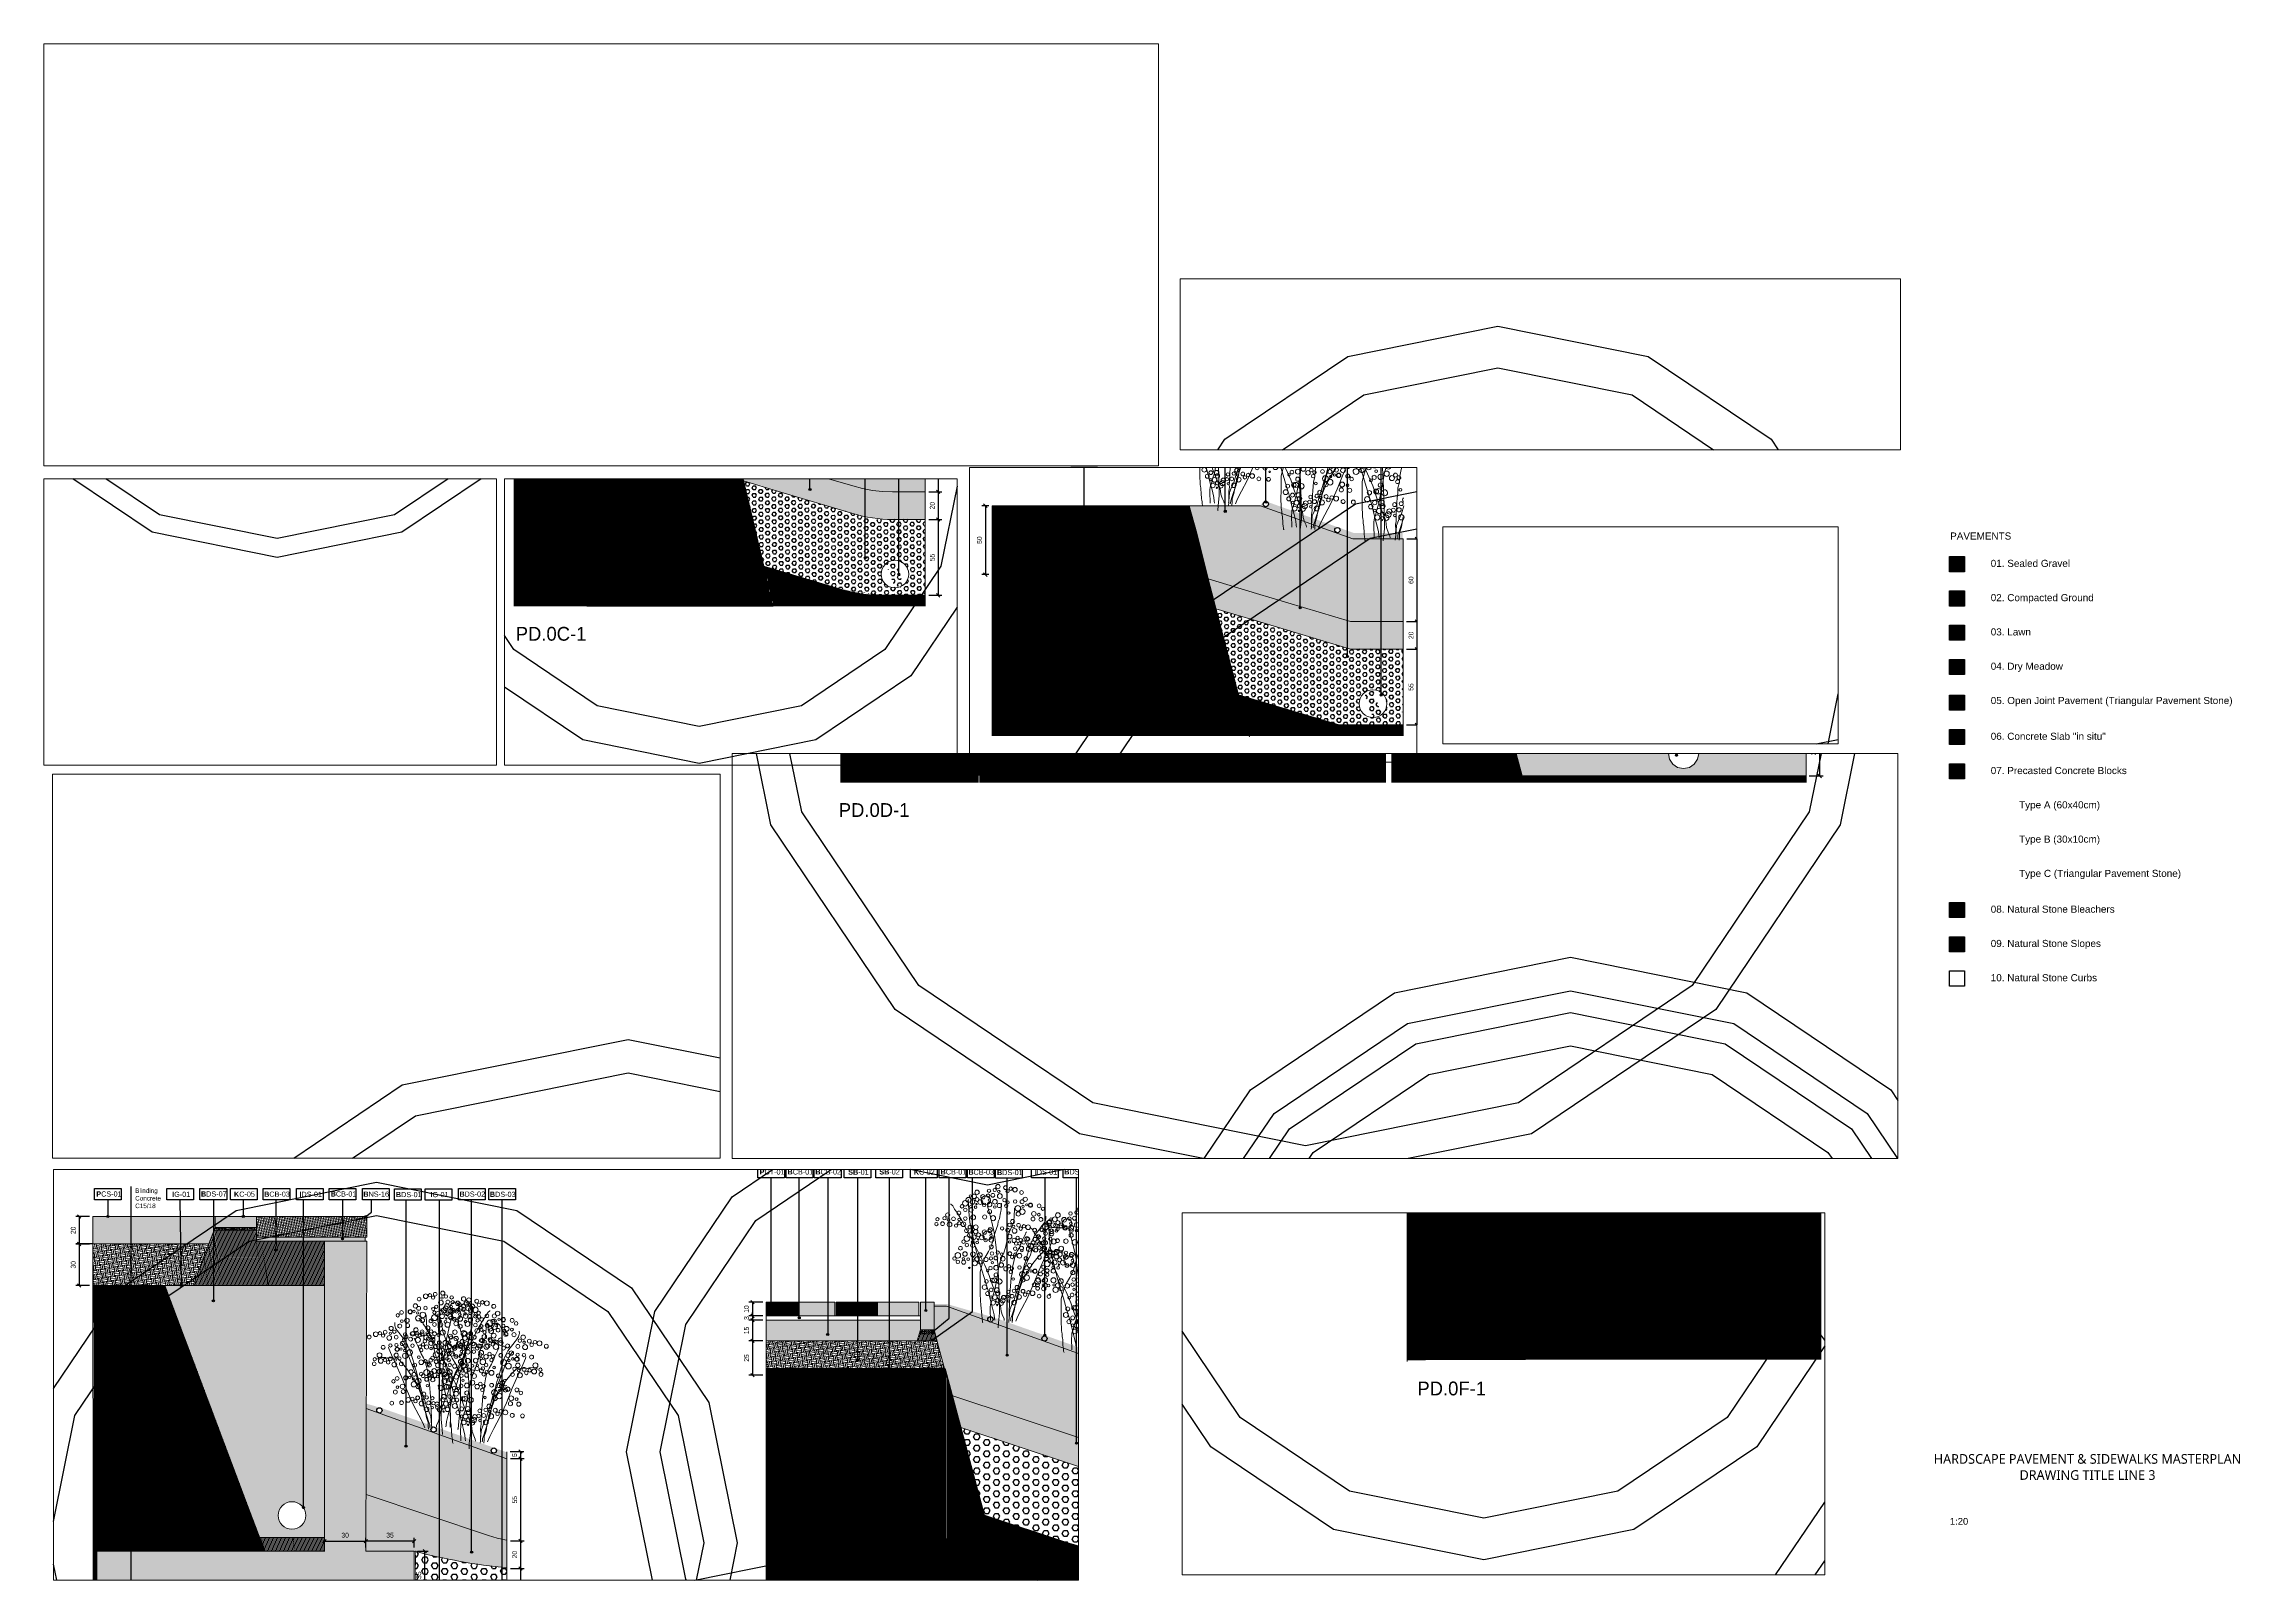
# Paper-space layout '00' of a CAD drawing. Header units: metres. Extents: x 0.026 to 0.822, y 0.025 to 0.582.
# The model-space entities are those that its viewports show. They can reach past a viewport. Long polylines and large blocks are cut down to what shows.
import ezdxf

# ---------------------------------------------------------------- set-up
doc = ezdxf.new("R2010")
doc.units = ezdxf.units.M
doc.linetypes.add('ACAD_ISO03W100', pattern=[30, 12, -18])
doc.layers.get('Defpoints').update_dxf_attribs({"lineweight": 13})
for name, color, linetype, plot in [('-aux', 50, 'Continuous', False), ('-AUX-QAD', 5, 'Continuous', False), ('-AUX-TWQ', 1, 'Continuous', False), ('-AUX_MON', 3, 'Continuous', False), ('-AUX_RIM', 2, 'Continuous', False), ('A-VIEWORT', 7, 'Continuous', False)]:
    doc.layers.add(name, color=color, linetype=linetype, plot=plot)
doc.layers.add('0-TX-1_25', color=7, linetype='Continuous', true_color=0x3f4f7f)
doc.layers.add('3-TR-paviment fort', color=7, linetype='Continuous', true_color=0xd1d1d1)
for name, color, linetype in [('00_Xref-Projecte', 7, 'Continuous'), ('02-L-Geotextile', 32, 'Continuous'), ('02-L-Waterfeatures 02', 152, 'Continuous'), ('02-TRAÇ-D-linia 2', 251, 'Continuous'), ('10-DET-encoixinat', 37, 'Continuous'), ('10-DET_TERRENY_compactat', 252, 'Continuous'), ('10-DET_TERRENY_sol estructural', 251, 'Continuous'), ('A-KEYPLAN', 7, 'Continuous'), ('A-KEYPLAN_HATCH', 7, 'Continuous'), ('A_TEXT_2', 7, 'Continuous'), ('A_TEXT_EDIT', 7, 'Continuous')]:
    doc.layers.add(name, color=color, linetype=linetype)
for name, color, linetype, lineweight, true_color in [('03-TR-Paviment_01_Compacted Ground', 7, 'Continuous', 5, 0xc5a967), ('03-TR-Paviment_02_Sealed Gravel', 7, 'Continuous', 5, 0xd4be8c), ('03-TR-Paviment_03_Lawn', 7, 'Continuous', 5, 0x95c110), ('03-TR-Paviment_04_Dry Meadow', 7, 'Continuous', 5, 0xd8dd88), ('03-TR-Paviment_05_Open Joint Precast Pavements', 7, 'Continuous', 5, 0xb3b3b3), ('03-TR-Paviment_06_In-Situ Concrete Slab¡', 7, 'Continuous', 5, 0xeee7dd), ('03-TR-Paviment_07_Precast Concrete Blocks', 7, 'Continuous', 5, 0xe7ddd0), ('03-TR-Paviment_08_Natural Stone Bleachers', 7, 'Continuous', 5, 0xafad9d), ('03-TR-Paviment_09_Natural Stone Slab', 7, 'Continuous', 5, 0x999680), ('3-TR grava', 7, 'Continuous', 5, 0x666666), ('3-TR tot_u', 7, 'Continuous', 5, 0x787878)]:
    doc.layers.add(name, color=color, linetype=linetype, lineweight=lineweight, true_color=true_color)
for name, color, linetype, lineweight in [('05-VEG-gris 50%', 253, 'Continuous', 18), ('1-CM', 7, 'Continuous', 0), ('2-formigó', 7, 'Continuous', 0), ('2-L-secció', 1, 'Continuous', 0), ('3-TR Formigó', 252, 'Continuous', 0), ('3-TR Seleccionat', 44, 'Continuous', 0), ('3-TR Tot-u', 37, 'Continuous', 0), ('3_TR_paviment gris', 252, 'Continuous', 5)]:
    doc.layers.add(name, color=color, linetype=linetype, lineweight=lineweight)
doc.styles.add('Arial_4', font='arial.ttf', dxfattribs={"height": 1.8})
doc.styles.add('ATK_Arial_5.0mm', font='arial.ttf', dxfattribs={"height": 5})
doc.styles.get("Standard").update_dxf_attribs({"font": 'arial.ttf'})
doc.styles.add('x-llegenda materials$0$ENGRAVERS', font='TT0586M.TTF')
doc.dimstyles.new('ISO-25', dxfattribs={"dimtxt": 0.1, "dimasz": 0.1, "dimexe": 0.1, "dimexo": 0.1, "dimgap": 0.1, "dimtad": 1, "dimdec": 0, "dimlfac": 100, "dimzin": 9, "dimtxsty": 'Standard', "dimblk": 'OBLIQUE', "dimcen": 0.1, "dimadec": 0, "dimazin": 0, "dimtfac": 1, "dimtdec": 0, "dimtmove": 0, "dimatfit": 3, "dimldrblk": 'OBLIQUE', "dimfxl": 1, "dimarcsym": 0})
pattern_1 = [(39.03168, (-1e-12, -0.0254223), (-5.99837e-05, 7.399e-05), [])]
pattern_2 = [(39.03168, (-1e-13, 0.01240876), (-5.998369e-05, 7.399e-05), [])]
pattern_3 = [(270, (0.015685, 0.3134793), (0.00635, -9e-19), [])]
pattern_4 = [(90, (0, 2.498406), (-0.00635, 0), [])]
pattern_5 = [(90, (1.080607, -0.1371384), (-0.00635, 0), [])]

# ---------------------------------------------------------------- blocks, each defined once
blk = doc.blocks.new('LLEG_RIM_1000')
at = {"layer": '03-TR-Paviment_01_Compacted Ground', "linetype": 'Continuous'}
h = blk.add_hatch(dxfattribs=at)
h.set_pattern_fill('ANSI31', color=256, scale=3e-05, angle=-5.9683)
h.paths.add_polyline_path([(0.01, 0.15065), (0.01544, 0.15065), (0.01544, 0.14518), (0.01, 0.14518)])
at = {"layer": '03-TR-Paviment_02_Sealed Gravel', "linetype": 'Continuous'}
h = blk.add_hatch(dxfattribs=at)
h.set_pattern_fill('ANSI31', color=256, scale=3e-05, angle=-5.9683)
h.paths.add_polyline_path([(0.01, 0.13822), (0.01544, 0.13822), (0.01544, 0.13275), (0.01, 0.13275)])
at = {"layer": '03-TR-Paviment_03_Lawn', "linetype": 'Continuous'}
h = blk.add_hatch(dxfattribs=at)
h.set_pattern_fill('ANSI31', color=256, scale=3e-05, angle=-5.9683)
h.paths.add_polyline_path([(0.01, 0.12579), (0.01544, 0.12579), (0.01544, 0.12031), (0.01, 0.12031)])
at = {"layer": '03-TR-Paviment_04_Dry Meadow', "linetype": 'Continuous'}
h = blk.add_hatch(dxfattribs=at)
h.set_pattern_fill('ANSI31', color=256, scale=3e-05, angle=-5.9683)
h.paths.add_polyline_path([(0.01, 0.11336), (0.01544, 0.11336), (0.01544, 0.10788), (0.01, 0.10788)])
at = {"layer": '03-TR-Paviment_05_Open Joint Precast Pavements', "linetype": 'Continuous'}
h = blk.add_hatch(dxfattribs=at)
h.set_pattern_fill('ANSI31', color=256, scale=3e-05, angle=-5.96832)
h.set_pattern_definition([(39.03168, (-1e-13, 0.01243122), (-5.998369e-05, 7.398999e-05), [])])
h.paths.add_polyline_path([(0.01, 0.10041), (0.01544, 0.10041), (0.01544, 0.09494), (0.01, 0.09494)])
at = {"layer": '03-TR-Paviment_06_In-Situ Concrete Slab¡', "linetype": 'Continuous'}
h = blk.add_hatch(dxfattribs=at)
h.set_pattern_fill('ANSI31', color=256, scale=3e-05, angle=-5.96832)
h.set_pattern_definition(pattern_2)
h.paths.add_polyline_path([(0.01, 0.08796), (0.01544, 0.08796), (0.01544, 0.08248), (0.01, 0.08248)])
at = {"layer": '03-TR-Paviment_07_Precast Concrete Blocks', "linetype": 'Continuous'}
h = blk.add_hatch(dxfattribs=at)
h.set_pattern_fill('ANSI31', color=256, scale=3e-05, angle=-5.96832)
h.set_pattern_definition(pattern_2)
h.paths.add_polyline_path([(0.01, 0.07553), (0.01544, 0.07553), (0.01544, 0.07005), (0.01, 0.07005)])
at = {"layer": '03-TR-Paviment_08_Natural Stone Bleachers', "linetype": 'Continuous'}
h = blk.add_hatch(dxfattribs=at)
h.set_pattern_fill('ANSI31', color=256, scale=3e-05, angle=-5.96832)
h.set_pattern_definition(pattern_1)
h.paths.add_polyline_path([(0.01, 0.02527), (0.01544, 0.02527), (0.01544, 0.01979), (0.01, 0.01979)])
at = {"layer": '03-TR-Paviment_09_Natural Stone Slab', "linetype": 'Continuous'}
h = blk.add_hatch(dxfattribs=at)
h.set_pattern_fill('ANSI31', color=256, scale=3e-05, angle=-5.96832)
h.set_pattern_definition(pattern_1)
h.paths.add_polyline_path([(0.01, 0.01283), (0.01544, 0.01283), (0.01544, 0.00736), (0.01, 0.00736)])
at = {"layer": 'A-KEYPLAN'}
for points in [[(0.01, 0.15065), (0.01544, 0.15065), (0.01544, 0.14518), (0.01, 0.14518)], [(0.01, 0.13822), (0.01544, 0.13822), (0.01544, 0.13275), (0.01, 0.13275)], [(0.01, 0.12579), (0.01544, 0.12579), (0.01544, 0.12031), (0.01, 0.12031)], [(0.01, 0.11336), (0.01544, 0.11336), (0.01544, 0.10788), (0.01, 0.10788)], [(0.01, 0.10041), (0.01544, 0.10041), (0.01544, 0.09494), (0.01, 0.09494)], [(0.01, 0.08796), (0.01544, 0.08796), (0.01544, 0.08248), (0.01, 0.08248)], [(0.01, 0.07553), (0.01544, 0.07553), (0.01544, 0.07005), (0.01, 0.07005)], [(0.01, 0.02527), (0.01544, 0.02527), (0.01544, 0.01979), (0.01, 0.01979)], [(0.01, 0.01283), (0.01544, 0.01283), (0.01544, 0.00736), (0.01, 0.00736)], [(0.01, 0.0004), (0.01544, 0.0004), (0.01544, -0.00507), (0.01, -0.00507)]]:
    blk.add_lwpolyline(points, close=True, dxfattribs=at)
at = {"layer": 'A-KEYPLAN', "color": 0, "attachment_point": 1}
for s, width, insert, char_height in [('PAVEMENTS', 0.0495215, (0.01019, 0.15942), 0.002572), ('01. Sealed Gravel', 0.0495215, (0.0249, 0.1495), 0.0025725), ('02. Compacted Ground', 0.0495215, (0.0249, 0.13707), 0.0025725), ('03. Lawn', 0.0495215, (0.0249, 0.12464), 0.002572), ('04. Dry Meadow', 0.0495215, (0.0249, 0.1122), 0.0025725), ('05. Open Joint Pavement (Triangular Pavement Stone)', 0.0921606, (0.0249, 0.09977), 0.0025725), ('06. Concrete Slab "in situ"', 0.0495215, (0.0249, 0.0868), 0.0025725)]:
    blk.add_mtext_dynamic_manual_height_columns(s, width=width, gutter_width=0.01286, heights=[0], dxfattribs=dict(at, insert=insert, char_height=char_height))
at = {"layer": 'A-KEYPLAN', "char_height": 0.0025725, "attachment_point": 1}
for s, width, insert in [('{\\C0;07. Precasted Concrete Blocks}', 0.0615169, (0.0249, 0.07437)), ('{\\C0;^IType A (60x40cm)}', 0.0615169, (0.0249, 0.06194)), ('{\\C0;^IType B (30x10cm)}', 0.0615169, (0.0249, 0.04951)), ('{\\C0;^IType C (Triangular Pavement Stone)}', 0.0802891, (0.0249, 0.03708)), ('{\\C0;08. Natural Stone Bleachers}', 0.0576135, (0.0249, 0.02411)), ('{\\C0;09. Natural Stone Slopes}', 0.0576135, (0.0249, 0.01168)), ('{\\C0;10. Natural Stone Curbs}', 0.0576135, (0.0249, -0.00075))]:
    blk.add_mtext_dynamic_manual_height_columns(s, width=width, gutter_width=0.01286, heights=[0], dxfattribs=dict(at, insert=insert))
blk = doc.blocks.new('ccddddddddddd')
for points in [[(90.232, 20.017), (90.254, 20.017), (90.353, 19.93), (90.419, 19.777), (90.55, 19.579), (90.747, 19.229), (90.966, 18.791), (91.229, 18.266), (91.514, 17.652), (91.777, 17.083), (91.974, 16.579), (92.127, 16.076), (92.325, 15.528), (92.456, 15.134), (92.478, 14.871), (92.544, 14.674), (92.609, 14.521), (92.62, 14.433)], [(92.171, 14.455), (92.16, 14.543), (92.149, 14.718), (92.084, 15.025), (91.996, 15.397), (91.908, 15.813), (91.777, 16.295), (91.645, 16.798), (91.492, 17.346), (91.361, 17.915), (91.229, 18.528), (91.12, 19.142), (91.098, 19.645), (91.087, 20.017), (91.087, 20.193), (91.109, 20.193)], [(92.631, 19.974), (92.653, 19.974), (92.642, 19.886), (92.631, 19.798), (92.631, 19.689), (92.609, 19.601), (92.598, 19.536), (92.576, 19.448), (92.555, 19.36), (92.533, 19.251), (92.467, 19.12), (92.445, 18.966), (92.379, 18.791), (92.314, 18.616), (92.248, 18.419), (92.182, 18.222), (92.116, 18.003), (91.963, 17.718), (91.788, 17.433), (91.656, 17.127), (91.547, 16.776), (91.536, 16.382), (91.525, 16.054), (91.514, 15.813), (91.514, 15.331), (91.525, 15.265), (91.536, 15.178), (91.536, 15.068), (91.547, 15.003), (91.558, 14.937), (91.558, 14.674), (91.569, 14.609), (91.58, 14.521), (91.58, 14.411), (91.591, 14.379), (91.602, 14.357), (91.602, 14.346)], [(91.963, 19.842), (92.007, 19.842), (92.018, 19.755), (92.084, 19.492), (92.171, 19.098), (92.259, 18.616), (92.325, 18.025), (92.39, 17.324), (92.412, 16.47), (92.412, 15.572), (92.401, 14.806), (92.335, 14.324), (92.314, 14.105), (92.325, 14.094)], [(93.256, 19.733), (93.256, 19.569), (93.245, 19.459), (93.234, 19.328), (93.212, 19.174), (93.19, 19.043), (93.124, 18.912), (93.058, 18.758), (92.993, 18.627), (92.927, 18.474), (92.905, 18.298), (92.839, 18.101), (92.774, 17.882), (92.686, 17.641), (92.576, 17.379), (92.467, 17.116), (92.401, 16.809), (92.335, 16.459), (92.27, 16.152), (92.204, 15.868), (92.116, 15.605), (92.051, 15.386), (91.985, 15.211), (91.974, 15.079), (91.963, 14.992), (91.963, 14.455)], [(94.734, 19.317), (94.734, 19.207), (94.723, 19.185), (94.712, 19.12), (94.69, 19.054), (94.624, 18.966), (94.537, 18.857), (94.427, 18.725), (94.296, 18.572), (94.186, 18.441), (94.099, 18.266), (94.011, 18.112), (93.945, 17.937), (93.88, 17.74), (93.814, 17.543), (93.748, 17.302), (93.661, 17.061), (93.573, 16.776), (93.463, 16.448), (93.354, 16.098), (93.222, 15.725), (93.113, 15.397), (92.981, 15.134), (92.894, 14.937), (92.872, 14.718), (92.85, 14.521), (92.839, 14.411), (92.828, 14.346), (92.828, 14.335)], [(92.85, 14.422), (92.839, 14.455), (92.85, 14.521), (92.85, 14.652), (92.861, 14.718), (92.861, 14.981), (92.883, 15.09), (92.894, 15.178), (92.894, 15.309), (92.905, 15.441), (92.916, 15.572), (92.927, 15.703), (92.938, 15.879), (92.96, 16.054), (92.981, 16.251), (93.003, 16.47), (93.069, 16.689), (93.091, 16.952), (93.157, 17.214), (93.222, 17.477), (93.332, 17.696), (93.441, 17.871), (93.529, 18.047), (93.595, 18.222), (93.682, 18.375), (93.748, 18.485), (93.77, 18.55), (93.781, 18.572), (93.792, 18.594), (93.792, 18.605)], [(92.916, 14.401), (92.927, 14.422), (92.938, 14.532), (93.003, 14.685), (93.069, 14.882), (93.179, 15.189), (93.288, 15.517), (93.376, 15.911), (93.595, 16.744), (93.77, 17.138), (93.945, 17.51), (94.055, 17.817), (94.164, 18.036), (94.296, 18.255), (94.384, 18.364), (94.405, 18.375), (94.416, 18.375)], [(93.157, 14.379), (93.266, 14.619), (93.463, 14.97), (93.748, 15.474), (94.055, 16.109), (94.34, 16.766), (94.624, 17.357), (94.844, 17.795), (94.975, 18.079), (94.997, 18.145)], [(92.992, 14.324), (92.992, 14.346), (93.003, 14.455), (93.014, 14.63), (93.102, 14.871), (93.168, 15.222), (93.277, 15.616), (93.409, 15.966), (93.562, 16.339), (94.044, 17.083), (94.307, 17.39), (94.504, 17.587), (94.614, 17.652), (94.657, 17.652), (94.745, 17.641), (95.008, 17.641), (95.03, 17.631), (95.052, 17.631)], [(94.745, 17.641), (95.106, 17.641), (95.128, 17.652), (95.413, 17.652), (95.413, 17.641), (95.435, 17.641), (95.435, 17.631), (95.446, 17.62), (95.457, 17.62), (95.457, 17.609), (95.479, 17.598), (95.49, 17.587), (95.501, 17.576)]]:
    blk.add_lwpolyline(points)
for centre, radius in [((92.507, 20.78), 0.0991), ((92.862, 20.718), 0.0883), ((90.776, 19.893), 0.0836), ((90.941, 20.036), 0.132), ((90.929, 19.729), 0.0834), ((91.094, 20.189), 0.118), ((91.204, 19.707), 0.098), ((91.193, 20.375), 0.0548), ((91.193, 19.871), 0.0548), ((91.281, 20.09), 0.108), ((91.368, 20.353), 0.108), ((91.423, 19.838), 0.062), ((91.511, 20.539), 0.104), ((91.5, 20.2), 0.0903), ((91.467, 19.981), 0.0328), ((91.652, 20.068), 0.112), ((91.784, 20.32), 0.104), ((91.916, 20.145), 0.219), ((91.828, 19.937), 0.0834), ((92.025, 20.364), 0.0797), ((92.091, 19.948), 0.109), ((92.08, 20.594), 0.0797), ((92.08, 20.156), 0.0547), ((92.255, 20.375), 0.0883), ((92.343, 20.068), 0.109), ((92.332, 19.817), 0.059), ((92.354, 20.627), 0.0797), ((92.551, 19.882), 0.101), ((92.584, 20.331), 0.112), ((92.54, 20.55), 0.059), ((92.796, 20.127), 0.0797), ((92.873, 19.853), 0.0774), ((92.939, 20.017), 0.0774), ((92.961, 20.554), 0.0797), ((93.114, 20.663), 0.0797), ((93.311, 20.609), 0.11), ((93.3, 20.05), 0.0834), ((93.421, 19.722), 0.131), ((93.618, 20.466), 0.0883), ((93.629, 20.028), 0.0936), ((93.662, 19.809), 0.0558), ((93.782, 20.138), 0.101), ((93.837, 19.875), 0.0548), ((94.023, 19.853), 0.101), ((94.023, 19.853), 0.0855), ((94.428, 19.809), 0.0883), ((89.545, 19.091), 0.0797), ((89.599, 19.321), 0.0797), ((89.835, 19.102), 0.0883), ((89.933, 19.354), 0.0797), ((90.087, 19.507), 0.0991), ((90.163, 19.058), 0.112), ((90.119, 19.277), 0.059), ((90.36, 19.321), 0.0883), ((90.471, 18.991), 0.0797), ((90.623, 19.587), 0.0883), ((90.624, 19.101), 0.0797), ((90.625, 19.278), 0.0692), ((90.821, 19.046), 0.11), ((90.919, 19.313), 0.0876), ((90.957, 18.739), 0.0928), ((91.128, 18.904), 0.0883), ((91.291, 19.357), 0.114), ((91.392, 18.679), 0.108), ((91.4, 18.886), 0.114), ((91.839, 19.357), 0.0991), ((92.078, 18.741), 0.104), ((92.08, 19.609), 0.0936), ((92.233, 19.291), 0.121), ((92.647, 18.796), 0.0797), ((92.904, 18.701), 0.0883), ((93.002, 18.953), 0.0797), ((92.983, 19.514), 0.059), ((93.155, 19.106), 0.0991), ((93.188, 18.876), 0.059), ((93.432, 19.459), 0.101), ((93.429, 18.92), 0.0883), ((93.528, 18.756), 0.0797), ((93.629, 19.558), 0.128), ((93.629, 19.558), 0.128), ((93.681, 18.866), 0.0797), ((93.878, 18.811), 0.11), ((94.122, 19.196), 0.0936), ((94.166, 19.437), 0.108), ((94.407, 19.393), 0.0639), ((94.494, 19.163), 0.0936), ((94.604, 19.667), 0.0797), ((94.745, 18.884), 0.0797), ((94.899, 19.037), 0.0991), ((94.932, 18.807), 0.059), ((95.173, 18.851), 0.0883), ((95.425, 18.796), 0.0797), ((95.622, 18.742), 0.11), ((90.647, 17.913), 0.0883), ((90.8, 18.22), 0.0836), ((90.965, 18.362), 0.132), ((90.953, 18.055), 0.0834), ((91.118, 18.515), 0.118), ((91.228, 18.033), 0.098), ((91.217, 18.701), 0.0548), ((91.217, 18.198), 0.0548), ((91.305, 18.417), 0.108), ((91.447, 18.165), 0.062), ((91.524, 18.526), 0.0903), ((91.491, 18.307), 0.0328), ((91.676, 18.395), 0.112), ((91.808, 18.647), 0.104), ((91.94, 18.471), 0.219), ((91.852, 18.263), 0.0834), ((92.049, 18.69), 0.0797), ((92.115, 18.274), 0.109), ((92.104, 17.935), 0.0936), ((92.104, 18.482), 0.0547), ((92.991, 18.395), 0.109), ((92.98, 18.143), 0.059), ((93.199, 18.209), 0.101), ((93.232, 18.658), 0.112), ((93.364, 18.329), 0.0797), ((93.44, 18.055), 0.0774), ((93.506, 18.22), 0.0774), ((93.867, 18.252), 0.0834), ((93.988, 17.924), 0.131), ((94.196, 17.76), 0.128), ((94.196, 17.76), 0.128), ((94.185, 18.668), 0.0883), ((94.196, 18.23), 0.0936), ((94.229, 18.012), 0.0558), ((94.349, 18.34), 0.101), ((94.404, 18.077), 0.0548), ((94.59, 18.055), 0.101), ((94.59, 18.055), 0.0855), ((94.622, 17.779), 0.0991), ((94.624, 18.255), 0.0774), ((94.647, 18.632), 0.0883), ((94.909, 18.233), 0.0774), ((94.975, 18.588), 0.112), ((95.249, 18.134), 0.0903), ((95.271, 18.687), 0.0797), ((95.413, 17.751), 0.114), ((95.928, 18.599), 0.0883), ((90.349, 17.439), 0.0836), ((90.514, 17.581), 0.132), ((90.502, 17.274), 0.0834), ((90.777, 17.252), 0.098), ((90.766, 17.417), 0.0548), ((90.854, 17.636), 0.108), ((90.996, 17.384), 0.062), ((91.04, 16.974), 0.0328), ((91.225, 17.614), 0.112), ((91.245, 17.402), 0.0548), ((91.308, 17.182), 0.118), ((91.42, 17.38), 0.108), ((91.562, 17.566), 0.104), ((91.552, 17.226), 0.0903), ((91.836, 17.347), 0.104), ((91.905, 16.81), 0.059), ((92.042, 16.93), 0.0834), ((92.077, 17.391), 0.0797), ((92.132, 17.621), 0.0797), ((92.132, 17.183), 0.0547), ((92.305, 16.941), 0.109), ((92.307, 17.402), 0.0883), ((92.406, 17.653), 0.0797), ((92.557, 17.062), 0.109), ((92.636, 17.358), 0.112), ((92.592, 17.577), 0.059), ((92.765, 16.876), 0.101), ((92.913, 16.996), 0.0797), ((92.978, 17.587), 0.0883), ((92.989, 16.722), 0.0774), ((93.055, 16.886), 0.0774), ((93.077, 17.423), 0.0797), ((93.23, 17.532), 0.0797), ((93.428, 17.478), 0.11), ((93.417, 16.919), 0.0834), ((93.55, 17.716), 0.059), ((93.734, 17.335), 0.0883), ((93.745, 16.897), 0.0936), ((93.899, 17.007), 0.101), ((93.953, 16.744), 0.0548), ((94.14, 16.722), 0.101), ((94.14, 16.722), 0.0855), ((94.37, 17.374), 0.0883), ((94.469, 17.625), 0.0797), ((94.699, 17.33), 0.112), ((94.655, 17.549), 0.059), ((94.896, 17.593), 0.0883), ((94.994, 17.428), 0.0797), ((95.148, 17.538), 0.0797), ((95.345, 17.483), 0.11), ((95.632, 17.554), 0.0774), ((95.652, 17.341), 0.0883), ((91.731, 16.039), 0.11), ((91.829, 16.306), 0.0876), ((91.866, 15.732), 0.0928), ((92.038, 15.897), 0.0883), ((92.108, 16.35), 0.0991), ((92.201, 16.35), 0.114), ((92.309, 15.879), 0.114), ((92.294, 16.602), 0.0936), ((92.346, 15.735), 0.104), ((92.448, 16.284), 0.121), ((92.845, 15.789), 0.0797), ((93.119, 15.822), 0.0797), ((93.099, 16.383), 0.059), ((93.272, 15.975), 0.0991), ((93.537, 16.591), 0.131), ((93.548, 16.328), 0.101), ((93.546, 15.789), 0.0883), ((93.745, 16.427), 0.128), ((93.745, 16.427), 0.128), ((93.798, 15.735), 0.0797), ((93.778, 16.678), 0.0558), ((94.238, 16.065), 0.0936), ((94.282, 16.306), 0.108), ((94.545, 16.678), 0.0883), ((94.523, 16.262), 0.0639), ((94.611, 16.032), 0.0936), ((94.72, 16.536), 0.0797), ((92.029, 15.57), 0.0548), ((92.116, 15.286), 0.108), ((92.204, 15.548), 0.108), ((92.335, 15.395), 0.0903), ((92.303, 15.176), 0.0328), ((92.488, 15.264), 0.112), ((92.571, 15.384), 0.118), ((92.62, 15.516), 0.104), ((92.79, 15.559), 0.0797), ((92.845, 15.351), 0.0547), ((93.02, 15.57), 0.0883), ((93.108, 15.264), 0.109), ((93.349, 15.527), 0.112), ((93.305, 15.746), 0.059), ((93.644, 15.625), 0.0797), ((93.995, 15.68), 0.11), ((94.302, 15.537), 0.0883), ((94.763, 15.501), 0.0883)]:
    blk.add_circle(centre, radius)
blk = doc.blocks.new('PCB01')
at = {"layer": 'A-KEYPLAN_HATCH'}
blk.add_lwpolyline([(0.001, 0.0055), (0.0139, 0.0055), (0.0139, 0), (0.001, 0)], close=True, dxfattribs=at)
at = {"layer": 'A_TEXT_2', "insert": (0.0002, 0.0041), "char_height": 0.0025, "attachment_point": 1}
blk.add_mtext_dynamic_manual_height_columns('\\pi0.00171;{\\fArial|b1|i0|c0|p34;P}CT-01', width=0.014562, gutter_width=0.015, heights=[0], dxfattribs=at)
blk = doc.blocks.new('hatch keyplan 2')
at = {"layer": 'A-KEYPLAN_HATCH'}
blk.add_lwpolyline([(0, 0.0055), (0.0129, 0.0055), (0.0129, 0), (0, 0)], close=True, dxfattribs=at)
blk = doc.blocks.new('hatch keyplan')
at = {"layer": 'A-KEYPLAN_HATCH'}
blk.add_blockref('hatch keyplan 2', (1.4306, 0.8521), dxfattribs=at)
blk = doc.blocks.new('B-CB01')
at = {"layer": 'A-KEYPLAN_HATCH'}
blk.add_blockref('hatch keyplan', (-1.4306, -0.8521), dxfattribs=at)
at = {"layer": 'A_TEXT_2', "insert": (-0.0008, 0.0041), "char_height": 0.0025, "attachment_point": 1}
blk.add_mtext_dynamic_manual_height_columns('\\pi0.00152;{\\fArial|b1|i0|c0|p34;B}CB-01', width=0.014562, gutter_width=0.015, heights=[0], dxfattribs=at)
blk = doc.blocks.new('B-CB02')
at = {"layer": 'A-KEYPLAN_HATCH'}
blk.add_blockref('hatch keyplan', (-1.4306, -0.8521), dxfattribs=at)
at = {"layer": 'A_TEXT_2', "insert": (-0.0008, 0.0041), "char_height": 0.0025, "attachment_point": 1}
blk.add_mtext_dynamic_manual_height_columns('\\pi0.00129;{\\fArial|b1|i0|c0|p34;B}CB-02', width=0.014562, gutter_width=0.015, heights=[0], dxfattribs=at)
blk = doc.blocks.new('B-CB03')
at = {"layer": 'A-KEYPLAN_HATCH'}
blk.add_blockref('hatch keyplan', (-1.4306, -0.8521), dxfattribs=at)
at = {"layer": 'A_TEXT_2', "insert": (-0.0008, 0.004), "char_height": 0.0025, "attachment_point": 1}
blk.add_mtext_dynamic_manual_height_columns('\\pi0.00128;{\\fArial|b1|i0|c0|p34;B}CB-03', width=0.014562, gutter_width=0.015, heights=[0], dxfattribs=at)
blk = doc.blocks.new('SB-01')
at = {"layer": 'A-KEYPLAN_HATCH'}
blk.add_blockref('hatch keyplan', (-1.4306, -0.8521), dxfattribs=at)
at = {"layer": 'A_TEXT_2', "insert": (-0.0008, 0.004), "char_height": 0.0025, "attachment_point": 1}
blk.add_mtext_dynamic_manual_height_columns('\\pi0.00271;{\\fArial|b1|i0|c0|p34;SB}-01', width=0.014562, gutter_width=0.015, heights=[0], dxfattribs=at)
blk = doc.blocks.new('I-06A')
at = {"layer": 'A-KEYPLAN_HATCH'}
blk.add_blockref('hatch keyplan', (-1.4306, -0.8521), dxfattribs=at)
at = {"layer": 'A_TEXT_2', "insert": (-0.0008, 0.004), "char_height": 0.0025, "attachment_point": 1}
blk.add_mtext_dynamic_manual_height_columns('\\pi0.00229;{\\fArial|b1|i0|c0|p34;I}DS-01', width=0.014562, gutter_width=0.015, heights=[0], dxfattribs=at)
blk = doc.blocks.new('B-DS01')
at = {"layer": 'A-KEYPLAN_HATCH'}
blk.add_blockref('hatch keyplan', (-1.4306, -0.8521), dxfattribs=at)
at = {"layer": 'A_TEXT_2', "insert": (-0.0008, 0.004), "char_height": 0.0025, "attachment_point": 1}
blk.add_mtext_dynamic_manual_height_columns('\\pi0.00152;{\\fArial|b1|i0|c0|p34;B}DS-01', width=0.014562, gutter_width=0.015, heights=[0], dxfattribs=at)
blk = doc.blocks.new('K01B')
at = {"layer": 'A-KEYPLAN_HATCH'}
blk.add_blockref('hatch keyplan', (-1.4306, -0.8521), dxfattribs=at)
at = {"layer": 'A_TEXT_2', "insert": (-0.0008, 0.004), "char_height": 0.0025, "attachment_point": 1}
blk.add_mtext_dynamic_manual_height_columns('\\pi0.00246;{\\fArial|b1|i0|c0|p34;K}C-02', width=0.014562, gutter_width=0.015, heights=[0], dxfattribs=at)
blk = doc.blocks.new('_Oblique')
at = {"color": 0, "lineweight": -2}
blk.add_line((-0.5, -0.5), (0.5, 0.5), dxfattribs=at)
blk = doc.blocks.new('*D81')
at = {"layer": '0-TX-1_25', "color": 0, "lineweight": -2, "transparency": 16777216}
for p, q in [((17.521, 62.413), (17.421, 62.413)), ((17.521, 62.313), (17.421, 62.313)), ((17.446, 62.413), (17.446, 62.313))]:
    blk.add_line(p, q, dxfattribs=at)
at = {"layer": 'Defpoints', "color": 0, "transparency": 16777216}
for p in [(17.446, 62.313), (17.546, 62.413), (17.546, 62.313)]:
    blk.add_point(p, dxfattribs=at)
at = {"layer": '0-TX-1_25', "color": 0, "lineweight": -2, "transparency": 16777216, "xscale": 0.025, "yscale": 0.025, "zscale": 0.025}
for p, rotation in [((17.446, 62.413), 90), ((17.446, 62.313), 270)]:
    blk.add_blockref('_Oblique', p, dxfattribs=dict(at, rotation=rotation))
at = {"layer": '0-TX-1_25', "color": 0, "transparency": 16777216, "insert": (17.403, 62.363), "char_height": 0.035, "attachment_point": 5, "rotation": 90}
blk.add_mtext('10', dxfattribs=at)
blk = doc.blocks.new('*D82')
at = {"layer": '0-TX-1_25', "color": 0, "lineweight": -2, "transparency": 16777216}
for p, q in [((17.521, 62.313), (17.421, 62.313)), ((17.521, 62.283), (17.421, 62.283)), ((17.446, 62.313), (17.446, 62.338)), ((17.446, 62.313), (17.446, 62.283)), ((17.446, 62.283), (17.446, 62.258))]:
    blk.add_line(p, q, dxfattribs=at)
at = {"layer": 'Defpoints', "color": 0, "transparency": 16777216}
for p in [(17.446, 62.283), (17.546, 62.313), (17.546, 62.283)]:
    blk.add_point(p, dxfattribs=at)
at = {"layer": '0-TX-1_25', "color": 0, "lineweight": -2, "transparency": 16777216, "xscale": 0.025, "yscale": 0.025, "zscale": 0.025}
for p, rotation in [((17.446, 62.313), 270), ((17.446, 62.283), 90)]:
    blk.add_blockref('_Oblique', p, dxfattribs=dict(at, rotation=rotation))
at = {"layer": '0-TX-1_25', "color": 0, "transparency": 16777216, "insert": (17.403, 62.298), "char_height": 0.035, "attachment_point": 5, "rotation": 90}
blk.add_mtext('3', dxfattribs=at)
blk = doc.blocks.new('*D83')
at = {"layer": '0-TX-1_25', "color": 0, "lineweight": -2, "transparency": 16777216}
for p, q in [((17.521, 62.283), (17.421, 62.283)), ((17.446, 62.283), (17.446, 62.133)), ((17.521, 62.133), (17.421, 62.133))]:
    blk.add_line(p, q, dxfattribs=at)
at = {"layer": 'Defpoints', "color": 0, "transparency": 16777216}
for p in [(17.546, 62.283), (17.446, 62.133), (17.546, 62.133)]:
    blk.add_point(p, dxfattribs=at)
at = {"layer": '0-TX-1_25', "color": 0, "lineweight": -2, "transparency": 16777216, "xscale": 0.025, "yscale": 0.025, "zscale": 0.025}
for p, rotation in [((17.446, 62.283), 90), ((17.446, 62.133), 270)]:
    blk.add_blockref('_Oblique', p, dxfattribs=dict(at, rotation=rotation))
at = {"layer": '0-TX-1_25', "color": 0, "transparency": 16777216, "insert": (17.403, 62.208), "char_height": 0.035, "attachment_point": 5, "rotation": 90}
blk.add_mtext('15', dxfattribs=at)
blk = doc.blocks.new('*D84')
at = {"layer": '0-TX-1_25', "color": 0, "lineweight": -2, "transparency": 16777216}
for p, q in [((17.521, 62.133), (17.421, 62.133)), ((17.446, 62.133), (17.446, 61.883)), ((17.521, 61.883), (17.421, 61.883))]:
    blk.add_line(p, q, dxfattribs=at)
at = {"layer": 'Defpoints', "color": 0, "transparency": 16777216}
for p in [(17.546, 62.133), (17.446, 61.883), (17.546, 61.883)]:
    blk.add_point(p, dxfattribs=at)
at = {"layer": '0-TX-1_25', "color": 0, "lineweight": -2, "transparency": 16777216, "xscale": 0.025, "yscale": 0.025, "zscale": 0.025}
for p, rotation in [((17.446, 62.133), 90), ((17.446, 61.883), 270)]:
    blk.add_blockref('_Oblique', p, dxfattribs=dict(at, rotation=rotation))
at = {"layer": '0-TX-1_25', "color": 0, "transparency": 16777216, "insert": (17.403, 62.008), "char_height": 0.035, "attachment_point": 5, "rotation": 90}
blk.add_mtext('25', dxfattribs=at)
blk = doc.blocks.new('POINT')
at = {"layer": '0-TX-1_25'}
h = blk.add_hatch(dxfattribs=at)
h.set_pattern_fill('ANGLE', color=256)
h.set_pattern_definition([(0, (-83.747, -12.726), (0, 6.985), [5.08, -1.905]), (90, (-83.747, -12.726), (-6.985, 4e-16), [5.08, -1.905])])
edge = h.paths.add_edge_path()
edge.add_arc((0, 0), 0.0075, 0, 360)
h = blk.add_hatch(color=256, dxfattribs=at)
h.dxf.hatch_style = 1
edge = h.paths.add_edge_path()
edge.add_arc((0, 0), 0.0075, 0, 360)
blk.add_circle((0, 0), 0.0075, dxfattribs=at)
blk = doc.blocks.new('SB-02')
at = {"layer": 'A-KEYPLAN_HATCH'}
blk.add_blockref('hatch keyplan', (-1.4306, -0.8521), dxfattribs=at)
at = {"layer": 'A_TEXT_2', "insert": (-0.0008, 0.0041), "char_height": 0.0025, "attachment_point": 1}
blk.add_mtext_dynamic_manual_height_columns('\\pi0.00249;{\\fArial|b1|i0|c0|p34;SB}-02', width=0.014562, gutter_width=0.015, heights=[0], dxfattribs=at)
blk = doc.blocks.new('*D559')
at = {"layer": '0-TX-1_25', "color": 0, "lineweight": -2, "transparency": 16777216}
for p, q in [((20.551, 89.898), (20.651, 89.898)), ((20.626, 89.898), (20.626, 89.545)), ((20.551, 89.545), (20.651, 89.545))]:
    blk.add_line(p, q, dxfattribs=at)
at = {"layer": 'Defpoints', "color": 0, "transparency": 16777216}
for p in [(20.526, 89.898), (20.526, 89.545), (20.626, 89.545)]:
    blk.add_point(p, dxfattribs=at)
at = {"layer": '0-TX-1_25', "color": 0, "lineweight": -2, "transparency": 16777216, "xscale": 0.025, "yscale": 0.025, "zscale": 0.025}
for p, rotation in [((20.626, 89.898), 90), ((20.626, 89.545), 270)]:
    blk.add_blockref('_Oblique', p, dxfattribs=dict(at, rotation=rotation))
at = {"layer": '0-TX-1_25', "color": 0, "transparency": 16777216, "insert": (20.583, 89.722), "char_height": 0.035, "attachment_point": 5, "rotation": 90}
blk.add_mtext('35', dxfattribs=at)
blk = doc.blocks.new('B-DS02')
at = {"layer": 'A-KEYPLAN_HATCH'}
blk.add_blockref('hatch keyplan', (-1.4306, -0.8521), dxfattribs=at)
at = {"layer": 'A_TEXT_2', "insert": (-0.0008, 0.0041), "char_height": 0.0025, "attachment_point": 1}
blk.add_mtext_dynamic_manual_height_columns('\\pi0.00129;{\\fArial|b1|i0|c0|p34;B}DS-02', width=0.014562, gutter_width=0.015, heights=[0], dxfattribs=at)
blk = doc.blocks.new('B-DS03')
at = {"layer": 'A-KEYPLAN_HATCH'}
blk.add_blockref('hatch keyplan', (-1.4306, -0.8521), dxfattribs=at)
at = {"layer": 'A_TEXT_2', "insert": (-0.0008, 0.004), "char_height": 0.0025, "attachment_point": 1}
blk.add_mtext_dynamic_manual_height_columns('\\pi0.00128;{\\fArial|b1|i0|c0|p34;B}DS-03', width=0.014562, gutter_width=0.015, heights=[0], dxfattribs=at)
blk = doc.blocks.new('*D597')
at = {"layer": '0-TX-1_25', "color": 0, "lineweight": -2, "transparency": 16777216}
for p, q in [((12.639, 63.034), (12.539, 63.034)), ((12.564, 63.034), (12.564, 62.835)), ((12.664, 62.835), (12.539, 62.835))]:
    blk.add_line(p, q, dxfattribs=at)
at = {"layer": 'Defpoints', "color": 0, "transparency": 16777216}
for p in [(12.664, 63.034), (12.564, 62.835), (13.793, 62.835)]:
    blk.add_point(p, dxfattribs=at)
at = {"layer": '0-TX-1_25', "color": 0, "lineweight": -2, "transparency": 16777216, "xscale": 0.025, "yscale": 0.025, "zscale": 0.025}
for p, rotation in [((12.564, 63.034), 90), ((12.564, 62.835), 270)]:
    blk.add_blockref('_Oblique', p, dxfattribs=dict(at, rotation=rotation))
at = {"layer": '0-TX-1_25', "color": 0, "transparency": 16777216, "insert": (12.521, 62.934), "char_height": 0.035, "attachment_point": 5, "rotation": 90}
blk.add_mtext('20', dxfattribs=at)
blk = doc.blocks.new('*D598')
at = {"layer": '0-TX-1_25', "color": 0, "lineweight": -2, "transparency": 16777216}
for p, q in [((12.639, 62.834), (12.539, 62.834)), ((12.564, 62.834), (12.564, 62.534)), ((12.639, 62.534), (12.539, 62.534))]:
    blk.add_line(p, q, dxfattribs=at)
at = {"layer": 'Defpoints', "color": 0, "transparency": 16777216}
for p in [(12.664, 62.834), (12.564, 62.534), (12.664, 62.534)]:
    blk.add_point(p, dxfattribs=at)
at = {"layer": '0-TX-1_25', "color": 0, "lineweight": -2, "transparency": 16777216, "xscale": 0.025, "yscale": 0.025, "zscale": 0.025}
for p, rotation in [((12.564, 62.834), 90), ((12.564, 62.534), 270)]:
    blk.add_blockref('_Oblique', p, dxfattribs=dict(at, rotation=rotation))
at = {"layer": '0-TX-1_25', "color": 0, "transparency": 16777216, "insert": (12.521, 62.684), "char_height": 0.035, "attachment_point": 5, "rotation": 90}
blk.add_mtext('30', dxfattribs=at)
blk = doc.blocks.new('*D593')
at = {"layer": '0-TX-1_25', "color": 0, "lineweight": -2, "transparency": 16777216}
for p, q in [((15.69, 61.33), (15.789, 61.33)), ((15.764, 61.33), (15.764, 61.278)), ((15.691, 61.278), (15.789, 61.278))]:
    blk.add_line(p, q, dxfattribs=at)
at = {"layer": 'Defpoints', "color": 0, "transparency": 16777216}
for p in [(15.665, 61.33), (15.666, 61.278), (15.764, 61.278)]:
    blk.add_point(p, dxfattribs=at)
at = {"layer": '0-TX-1_25', "color": 0, "lineweight": -2, "transparency": 16777216, "xscale": 0.025, "yscale": 0.025, "zscale": 0.025}
for p, rotation in [((15.764, 61.33), 90), ((15.764, 61.278), 270)]:
    blk.add_blockref('_Oblique', p, dxfattribs=dict(at, rotation=rotation))
at = {"layer": '0-TX-1_25', "color": 0, "transparency": 16777216, "insert": (15.721, 61.304), "char_height": 0.035, "attachment_point": 5, "rotation": 90}
blk.add_mtext('5', dxfattribs=at)
blk = doc.blocks.new('*D594')
at = {"layer": '0-TX-1_25', "color": 0, "lineweight": -2, "transparency": 16777216}
for p, q in [((15.706, 61.278), (15.79, 61.278)), ((15.765, 61.278), (15.765, 60.682)), ((15.691, 60.682), (15.79, 60.682))]:
    blk.add_line(p, q, dxfattribs=at)
at = {"layer": 'Defpoints', "color": 0, "transparency": 16777216}
for p in [(15.681, 61.278), (15.666, 60.682), (15.765, 60.682)]:
    blk.add_point(p, dxfattribs=at)
at = {"layer": '0-TX-1_25', "color": 0, "lineweight": -2, "transparency": 16777216, "xscale": 0.025, "yscale": 0.025, "zscale": 0.025}
for p, rotation in [((15.765, 61.278), 90), ((15.765, 60.682), 270)]:
    blk.add_blockref('_Oblique', p, dxfattribs=dict(at, rotation=rotation))
at = {"layer": '0-TX-1_25', "color": 0, "transparency": 16777216, "insert": (15.722, 60.98), "char_height": 0.035, "attachment_point": 5, "rotation": 90}
blk.add_mtext('55', dxfattribs=at)
blk = doc.blocks.new('*D595')
at = {"layer": '0-TX-1_25', "color": 0, "lineweight": -2, "transparency": 16777216}
for p, q in [((15.706, 60.682), (15.79, 60.682)), ((15.765, 60.682), (15.765, 60.481)), ((15.691, 60.481), (15.79, 60.481))]:
    blk.add_line(p, q, dxfattribs=at)
at = {"layer": 'Defpoints', "color": 0, "transparency": 16777216}
for p in [(15.681, 60.682), (15.666, 60.481), (15.765, 60.481)]:
    blk.add_point(p, dxfattribs=at)
at = {"layer": '0-TX-1_25', "color": 0, "lineweight": -2, "transparency": 16777216, "xscale": 0.025, "yscale": 0.025, "zscale": 0.025}
for p, rotation in [((15.765, 60.682), 90), ((15.765, 60.481), 270)]:
    blk.add_blockref('_Oblique', p, dxfattribs=dict(at, rotation=rotation))
at = {"layer": '0-TX-1_25', "color": 0, "transparency": 16777216, "insert": (15.722, 60.582), "char_height": 0.035, "attachment_point": 5, "rotation": 90}
blk.add_mtext('20', dxfattribs=at)
blk = doc.blocks.new('*D596')
at = {"layer": '0-TX-1_25', "color": 0, "lineweight": -2, "transparency": 16777216}
for p, q in [((15.706, 60.481), (15.79, 60.481)), ((15.765, 60.481), (15.765, 59.929)), ((15.691, 59.929), (15.79, 59.929))]:
    blk.add_line(p, q, dxfattribs=at)
at = {"layer": 'Defpoints', "color": 0, "transparency": 16777216}
for p in [(15.681, 60.481), (15.666, 59.929), (15.765, 59.929)]:
    blk.add_point(p, dxfattribs=at)
at = {"layer": '0-TX-1_25', "color": 0, "lineweight": -2, "transparency": 16777216, "xscale": 0.025, "yscale": 0.025, "zscale": 0.025}
for p, rotation in [((15.765, 60.481), 90), ((15.765, 59.929), 270)]:
    blk.add_blockref('_Oblique', p, dxfattribs=dict(at, rotation=rotation))
at = {"layer": '0-TX-1_25', "color": 0, "transparency": 16777216, "insert": (15.722, 60.205), "char_height": 0.035, "attachment_point": 5, "rotation": 90}
blk.add_mtext('55', dxfattribs=at)
blk = doc.blocks.new('PCS01')
at = {"layer": 'A-KEYPLAN_HATCH'}
blk.add_blockref('hatch keyplan', (-1.4296, -0.8521), dxfattribs=at)
at = {"layer": 'A_TEXT_2', "insert": (0.0002, 0.0041), "char_height": 0.0025, "attachment_point": 1}
blk.add_mtext_dynamic_manual_height_columns('\\pi0.00161;{\\fArial|b1|i0|c0|p34;P}CS-01', width=0.014562, gutter_width=0.015, heights=[0], dxfattribs=at)
blk = doc.blocks.new('B-DS07')
at = {"layer": 'A-KEYPLAN_HATCH'}
blk.add_blockref('hatch keyplan', (-1.4306, -0.8521), dxfattribs=at)
at = {"layer": 'A_TEXT_2', "insert": (-0.0008, 0.0041), "char_height": 0.0025, "attachment_point": 1}
blk.add_mtext_dynamic_manual_height_columns('\\pi0.00128;{\\fArial|b1|i0|c0|p34;B}DS-07', width=0.014562, gutter_width=0.015, heights=[0], dxfattribs=at)
blk = doc.blocks.new('*D623')
at = {"layer": '0-TX-1_25', "color": 0, "lineweight": -2, "transparency": 16777216}
for p, q in [((15.804, 100.125), (15.898, 100.125)), ((15.873, 100.125), (15.873, 99.525)), ((15.804, 99.525), (15.898, 99.525))]:
    blk.add_line(p, q, dxfattribs=at)
at = {"layer": 'Defpoints', "color": 0, "transparency": 16777216}
for p in [(15.779, 100.125), (15.779, 99.525), (15.873, 99.525)]:
    blk.add_point(p, dxfattribs=at)
at = {"layer": '0-TX-1_25', "color": 0, "lineweight": -2, "transparency": 16777216, "xscale": 0.025, "yscale": 0.025, "zscale": 0.025}
for p, rotation in [((15.873, 100.125), 90), ((15.873, 99.525), 270)]:
    blk.add_blockref('_Oblique', p, dxfattribs=dict(at, rotation=rotation))
at = {"layer": '0-TX-1_25', "color": 0, "transparency": 16777216, "insert": (15.83, 99.825), "char_height": 0.035, "attachment_point": 5, "rotation": 90}
blk.add_mtext('60', dxfattribs=at)
blk = doc.blocks.new('*D624')
at = {"layer": '0-TX-1_25', "color": 0, "lineweight": -2, "transparency": 16777216}
for p, q in [((15.804, 99.525), (15.898, 99.525)), ((15.873, 99.525), (15.873, 99.325)), ((15.804, 99.325), (15.898, 99.325))]:
    blk.add_line(p, q, dxfattribs=at)
at = {"layer": 'Defpoints', "color": 0, "transparency": 16777216}
for p in [(15.779, 99.525), (15.779, 99.325), (15.873, 99.325)]:
    blk.add_point(p, dxfattribs=at)
at = {"layer": '0-TX-1_25', "color": 0, "lineweight": -2, "transparency": 16777216, "xscale": 0.025, "yscale": 0.025, "zscale": 0.025}
for p, rotation in [((15.873, 99.525), 90), ((15.873, 99.325), 270)]:
    blk.add_blockref('_Oblique', p, dxfattribs=dict(at, rotation=rotation))
at = {"layer": '0-TX-1_25', "color": 0, "transparency": 16777216, "insert": (15.83, 99.425), "char_height": 0.035, "attachment_point": 5, "rotation": 90}
blk.add_mtext('20', dxfattribs=at)
blk = doc.blocks.new('*D625')
at = {"layer": '0-TX-1_25', "color": 0, "lineweight": -2, "transparency": 16777216}
for p, q in [((15.804, 99.325), (15.898, 99.325)), ((15.873, 99.325), (15.873, 98.775)), ((15.804, 98.775), (15.898, 98.775))]:
    blk.add_line(p, q, dxfattribs=at)
at = {"layer": 'Defpoints', "color": 0, "transparency": 16777216}
for p in [(15.779, 99.325), (15.779, 98.775), (15.873, 98.775)]:
    blk.add_point(p, dxfattribs=at)
at = {"layer": '0-TX-1_25', "color": 0, "lineweight": -2, "transparency": 16777216, "xscale": 0.025, "yscale": 0.025, "zscale": 0.025}
for p, rotation in [((15.873, 99.325), 90), ((15.873, 98.775), 270)]:
    blk.add_blockref('_Oblique', p, dxfattribs=dict(at, rotation=rotation))
at = {"layer": '0-TX-1_25', "color": 0, "transparency": 16777216, "insert": (15.83, 99.05), "char_height": 0.035, "attachment_point": 5, "rotation": 90}
blk.add_mtext('55', dxfattribs=at)
blk = doc.blocks.new('*D1615')
at = {"layer": '0-TX-1_25', "color": 0, "lineweight": -2, "transparency": 16777216}
for p, q in [((0, 122.013), (-0.125, 122.013)), ((-0.1, 122.013), (-0.1, 121.613)), ((-0.025, 121.613), (-0.125, 121.613))]:
    blk.add_line(p, q, dxfattribs=at)
at = {"layer": 'Defpoints', "color": 0, "transparency": 16777216}
for p in [(22.72, 122.013), (-0.1, 121.613), (0, 121.613)]:
    blk.add_point(p, dxfattribs=at)
at = {"layer": '0-TX-1_25', "color": 0, "lineweight": -2, "transparency": 16777216, "xscale": 0.025, "yscale": 0.025, "zscale": 0.025}
for p, rotation in [((-0.1, 122.013), 90), ((-0.1, 121.613), 270)]:
    blk.add_blockref('_Oblique', p, dxfattribs=dict(at, rotation=rotation))
at = {"layer": '0-TX-1_25', "color": 0, "transparency": 16777216, "insert": (-0.143, 121.813), "char_height": 0.035, "attachment_point": 5, "rotation": 90}
blk.add_mtext('40', dxfattribs=at)
blk = doc.blocks.new('IG01')
at = {"layer": 'A-KEYPLAN_HATCH', "xscale": 10, "yscale": 10, "zscale": 10}
blk.add_blockref('hatch keyplan', (-14.306, -8.521), dxfattribs=at)
at = {"layer": 'A_TEXT_2', "insert": (-0.008, 0.04), "char_height": 0.025, "attachment_point": 1}
blk.add_mtext_dynamic_manual_height_columns('\\pi0.03354;{\\fArial|b1|i0|c0|p34;I}G-01', width=0.14562, gutter_width=0.15, heights=[0], dxfattribs=at)
blk = doc.blocks.new('*D2075')
at = {"layer": '0-TX-1_25', "color": 0, "lineweight": -2, "transparency": 16777216}
for p, q in [((15.018, 60.607), (15.095, 60.607)), ((15.07, 60.258), (15.07, 60.607)), ((15.018, 60.258), (15.095, 60.258))]:
    blk.add_line(p, q, dxfattribs=at)
at = {"layer": 'Defpoints', "color": 0, "transparency": 16777216}
for p in [(14.993, 60.607), (15.07, 60.607), (14.993, 60.258)]:
    blk.add_point(p, dxfattribs=at)
at = {"layer": '0-TX-1_25', "color": 0, "lineweight": -2, "transparency": 16777216, "xscale": 0.025, "yscale": 0.025, "zscale": 0.025}
for p, rotation in [((15.07, 60.607), 90), ((15.07, 60.258), 270)]:
    blk.add_blockref('_Oblique', p, dxfattribs=dict(at, rotation=rotation))
at = {"layer": '0-TX-1_25', "color": 0, "transparency": 16777216, "insert": (15.027, 60.433), "char_height": 0.035, "attachment_point": 5, "rotation": 90}
blk.add_mtext('35', dxfattribs=at)
blk = doc.blocks.new('*D2096')
at = {"layer": '0-TX-1_25', "color": 0, "lineweight": -2, "transparency": 16777216}
for p, q in [((14.643, 60.633), (14.643, 60.705)), ((14.993, 60.68), (14.643, 60.68)), ((14.993, 60.633), (14.993, 60.705))]:
    blk.add_line(p, q, dxfattribs=at)
at = {"layer": 'Defpoints', "color": 0, "transparency": 16777216}
for p in [(14.643, 60.68), (14.643, 60.608), (14.993, 60.608)]:
    blk.add_point(p, dxfattribs=at)
at = {"layer": '0-TX-1_25', "color": 0, "lineweight": -2, "transparency": 16777216, "xscale": 0.025, "yscale": 0.025, "zscale": 0.025, "rotation": 180}
blk.add_blockref('_Oblique', (14.643, 60.68), dxfattribs=at)
at = {"layer": '0-TX-1_25', "color": 0, "lineweight": -2, "transparency": 16777216, "xscale": 0.025, "yscale": 0.025, "zscale": 0.025}
blk.add_blockref('_Oblique', (14.993, 60.68), dxfattribs=at)
at = {"layer": '0-TX-1_25', "color": 0, "transparency": 16777216, "insert": (14.818, 60.723), "char_height": 0.035, "attachment_point": 5}
blk.add_mtext('35', dxfattribs=at)
blk = doc.blocks.new('*D2719')
at = {"layer": '0-TX-1_25', "color": 0, "lineweight": -2, "transparency": 16777216}
for p, q in [((12.632, 119.117), (12.582, 119.117)), ((12.607, 119.117), (12.607, 118.617)), ((12.632, 118.617), (12.582, 118.617))]:
    blk.add_line(p, q, dxfattribs=at)
at = {"layer": 'Defpoints', "color": 0, "transparency": 16777216}
for p in [(12.657, 119.117), (12.607, 118.617), (12.657, 118.617)]:
    blk.add_point(p, dxfattribs=at)
at = {"layer": '0-TX-1_25', "color": 0, "lineweight": -2, "transparency": 16777216, "xscale": 0.025, "yscale": 0.025, "zscale": 0.025}
for p, rotation in [((12.607, 119.117), 90), ((12.607, 118.617), 270)]:
    blk.add_blockref('_Oblique', p, dxfattribs=dict(at, rotation=rotation))
at = {"layer": '0-TX-1_25', "color": 0, "transparency": 16777216, "insert": (12.564, 118.867), "char_height": 0.035, "attachment_point": 5, "rotation": 90}
blk.add_mtext('50', dxfattribs=at)
blk = doc.blocks.new('PG01')
at = {"layer": 'A-KEYPLAN_HATCH'}
blk.add_blockref('hatch keyplan', (-1.4296, -0.8521), dxfattribs=at)
at = {"layer": 'A-KEYPLAN_HATCH', "insert": (0.0002, 0.004), "char_height": 0.002459, "attachment_point": 1, "line_spacing_factor": 0.938532, "style": 'Arial_4'}
blk.add_mtext_dynamic_manual_height_columns('\\pi0.00276;{\\fArial|b1|i0|c0|p34;P}G-01', width=0.014562, gutter_width=0.015, heights=[0], dxfattribs=at)
blk = doc.blocks.new('*D2720')
at = {"layer": '0-TX-1_25', "color": 0, "lineweight": -2, "transparency": 16777216}
for p, q in [((15.663, 118.877), (15.761, 118.877)), ((15.736, 118.877), (15.736, 118.277)), ((15.663, 118.277), (15.761, 118.277))]:
    blk.add_line(p, q, dxfattribs=at)
at = {"layer": 'Defpoints', "color": 0, "transparency": 16777216}
for p in [(15.638, 118.877), (15.638, 118.277), (15.736, 118.277)]:
    blk.add_point(p, dxfattribs=at)
at = {"layer": '0-TX-1_25', "color": 0, "lineweight": -2, "transparency": 16777216, "xscale": 0.025, "yscale": 0.025, "zscale": 0.025}
for p, rotation in [((15.736, 118.877), 90), ((15.736, 118.277), 270)]:
    blk.add_blockref('_Oblique', p, dxfattribs=dict(at, rotation=rotation))
at = {"layer": '0-TX-1_25', "color": 0, "transparency": 16777216, "insert": (15.694, 118.577), "char_height": 0.035, "attachment_point": 5, "rotation": 90}
blk.add_mtext('60', dxfattribs=at)
blk = doc.blocks.new('*D2721')
at = {"layer": '0-TX-1_25', "color": 0, "lineweight": -2, "transparency": 16777216}
for p, q in [((15.662, 118.277), (15.761, 118.277)), ((15.736, 118.277), (15.736, 118.077)), ((15.662, 118.077), (15.761, 118.077))]:
    blk.add_line(p, q, dxfattribs=at)
at = {"layer": 'Defpoints', "color": 0, "transparency": 16777216}
for p in [(15.637, 118.277), (15.637, 118.077), (15.736, 118.077)]:
    blk.add_point(p, dxfattribs=at)
at = {"layer": '0-TX-1_25', "color": 0, "lineweight": -2, "transparency": 16777216, "xscale": 0.025, "yscale": 0.025, "zscale": 0.025}
for p, rotation in [((15.736, 118.277), 90), ((15.736, 118.077), 270)]:
    blk.add_blockref('_Oblique', p, dxfattribs=dict(at, rotation=rotation))
at = {"layer": '0-TX-1_25', "color": 0, "transparency": 16777216, "insert": (15.694, 118.177), "char_height": 0.035, "attachment_point": 5, "rotation": 90}
blk.add_mtext('20', dxfattribs=at)
blk = doc.blocks.new('*D2722')
at = {"layer": '0-TX-1_25', "color": 0, "lineweight": -2, "transparency": 16777216}
for p, q in [((15.662, 118.077), (15.761, 118.077)), ((15.736, 118.077), (15.736, 117.527)), ((15.662, 117.527), (15.761, 117.527))]:
    blk.add_line(p, q, dxfattribs=at)
at = {"layer": 'Defpoints', "color": 0, "transparency": 16777216}
for p in [(15.637, 118.077), (15.637, 117.527), (15.736, 117.527)]:
    blk.add_point(p, dxfattribs=at)
at = {"layer": '0-TX-1_25', "color": 0, "lineweight": -2, "transparency": 16777216, "xscale": 0.025, "yscale": 0.025, "zscale": 0.025}
for p, rotation in [((15.736, 118.077), 90), ((15.736, 117.527), 270)]:
    blk.add_blockref('_Oblique', p, dxfattribs=dict(at, rotation=rotation))
at = {"layer": '0-TX-1_25', "color": 0, "transparency": 16777216, "insert": (15.694, 117.802), "char_height": 0.035, "attachment_point": 5, "rotation": 90}
blk.add_mtext('55', dxfattribs=at)
blk = doc.blocks.new('K04')
at = {"layer": 'A-KEYPLAN_HATCH'}
blk.add_blockref('hatch keyplan', (-1.4296, -0.8521), dxfattribs=at)
at = {"layer": 'A_TEXT_2', "insert": (0.0002, 0.004), "char_height": 0.0025, "attachment_point": 1}
blk.add_mtext_dynamic_manual_height_columns('\\pi0.00244;{\\fArial|b1|i0|c0|p34;K}C-05', width=0.014562, gutter_width=0.015, heights=[0], dxfattribs=at)
blk = doc.blocks.new('BNS16')
at = {"layer": 'A-KEYPLAN_HATCH', "xscale": 0.7124947396918078, "yscale": 0.7124947396918078, "zscale": 0.7124947396918078}
blk.add_blockref('hatch keyplan', (-1.01928, -0.60715), dxfattribs=at)
at = {"layer": 'A_TEXT_2', "insert": (0.00031, 0.00286), "char_height": 0.0017812, "attachment_point": 1}
blk.add_mtext_dynamic_manual_height_columns('{\\fArial|b1|i0|c0|p34;B}NS-16', width=0.0103753, gutter_width=0.01069, heights=[0], dxfattribs=at)
blk = doc.blocks.new('*D2747')
at = {"layer": '0-TX-1_25', "color": 0, "lineweight": -2, "transparency": 16777216}
for p, q in [((14.343, 60.632), (14.343, 60.705)), ((14.343, 60.68), (14.643, 60.68)), ((14.643, 60.633), (14.643, 60.705))]:
    blk.add_line(p, q, dxfattribs=at)
at = {"layer": 'Defpoints', "color": 0, "transparency": 16777216}
for p in [(14.643, 60.68), (14.343, 60.607), (14.643, 60.608)]:
    blk.add_point(p, dxfattribs=at)
at = {"layer": '0-TX-1_25', "color": 0, "lineweight": -2, "transparency": 16777216, "xscale": 0.025, "yscale": 0.025, "zscale": 0.025, "rotation": 180}
blk.add_blockref('_Oblique', (14.343, 60.68), dxfattribs=at)
at = {"layer": '0-TX-1_25', "color": 0, "lineweight": -2, "transparency": 16777216, "xscale": 0.025, "yscale": 0.025, "zscale": 0.025}
blk.add_blockref('_Oblique', (14.643, 60.68), dxfattribs=at)
at = {"layer": '0-TX-1_25', "color": 0, "transparency": 16777216, "insert": (14.493, 60.723), "char_height": 0.035, "attachment_point": 5}
blk.add_mtext('30', dxfattribs=at)

msp = doc.modelspace()

# ---------------------------------------------------------------- hatches: boundary and pattern name
at = {"layer": '03-TR-Paviment_01_Compacted Ground'}
h = msp.add_hatch(dxfattribs=at)
h.set_pattern_fill('ANSI31', color=256, scale=0.002, angle=225, style=0)
h.set_pattern_definition(pattern_3)
h.paths.add_polyline_path([(12.657, 118.617), (12.657, 119.117), (14.084, 119.117), (14.14, 118.917), (14.215, 118.617)])
at = {"layer": '03-TR-Paviment_07_Precast Concrete Blocks'}
h = msp.add_hatch(color=256, dxfattribs=at)
h.dxf.hatch_style = 1
h.paths.add_polyline_path([(17.546, 62.413), (17.546, 62.313), (18.044, 62.313), (18.044, 62.413)])
h = msp.add_hatch(dxfattribs=at)
h.set_pattern_fill('ANSI31', color=256, scale=0.002, angle=45)
h.set_pattern_definition(pattern_5)
h.paths.add_polyline_path([(17.546, 62.413), (17.546, 62.313), (17.786, 62.313), (17.786, 62.413)])
h = msp.add_hatch(color=256, dxfattribs=at)
h.dxf.hatch_style = 1
h.paths.add_polyline_path([(18.654, 62.413), (18.054, 62.413), (18.054, 62.313), (18.654, 62.313)])
h = msp.add_hatch(dxfattribs=at)
h.set_pattern_fill('ANSI31', color=256, scale=0.002, angle=45)
h.set_pattern_definition(pattern_5)
h.paths.add_polyline_path([(18.357, 62.413), (18.054, 62.413), (18.054, 62.313), (18.357, 62.313)])
at = {"layer": '03-TR-Paviment_08_Natural Stone Bleachers'}
h = msp.add_hatch(dxfattribs=at)
h.set_pattern_fill('DASH', color=256, scale=0.002611, angle=233, style=0, double=1)
h.set_pattern_definition([(233, (-93.4059495, 31.296493), (0.0016315323, -0.0116089556), [0.0082894435, -0.0082894435])])
h.paths.add_polyline_path([(14.649, 62.885), (14.649, 63.035), (13.849, 63.035), (13.849, 62.885)])
at = {"layer": '10-DET-encoixinat'}
h = msp.add_hatch(dxfattribs=at)
h.set_pattern_fill('CROSS', color=256, scale=0.002, angle=91.1014)
h.set_pattern_definition([(91.10144, (1.436916, 122.079047), (-0.01294178, 0.012453526), [0.00635, -0.01905]), (181.10144, (1.44003, 122.082283), (-0.012453526, -0.01294178), [0.00635, -0.01905])])
h.paths.add_polyline_path([(14.602, 119.117), (14.084, 119.117), (14.136, 118.917), (14.222, 118.586), (14.574, 118.481), (15.254, 118.277), (15.638, 118.277), (15.638, 118.877), (15.271, 118.877)])
h = msp.add_hatch(dxfattribs=at)
h.set_pattern_fill('CROSS', color=256, scale=0.002, angle=91.1014)
h.set_pattern_definition([(91.10144, (1.57837, 103.327732), (-0.01294178, 0.012453526), [0.00635, -0.01905]), (181.10144, (1.581483, 103.330968), (-0.012453526, -0.01294178), [0.00635, -0.01905])])
edge = h.paths.add_edge_path()
edge.add_line((14.282, 100.366), (14.411, 99.821))
edge.add_line((14.411, 99.821), (15.254, 99.568))
edge.add_arc((15.542, 100.525), 1, 253.2929, 270)
edge.add_line((15.542, 99.525), (15.779, 99.525))
edge.add_line((15.779, 99.525), (15.779, 100.125))
edge.add_line((15.779, 100.125), (15.567, 100.124))
edge.add_arc((15.598, 101.165), 1.041, 250.4158, 268.3456, ccw=False)
edge.add_line((15.249, 100.184), (14.899, 100.31))
edge.add_arc((14.569, 99.366), 1, 70.7609, 90)
edge.add_line((14.569, 100.366), (14.282, 100.366))
h = msp.add_hatch(dxfattribs=at)
h.set_pattern_fill('CROSS', color=256, scale=0.05, angle=91.6689)
h.set_pattern_definition([(135.91082, (8.614241, 57.76429), (-0.017675436, -0.000281006), [0.00625, -0.01875]), (225.91082, (8.614171, 57.768709), (0.000281006, -0.017675436), [0.00625, -0.01875])])
edge = h.paths.add_edge_path()
edge.add_line((20.546, 61.335), (20.546, 61.887))
edge.add_line((20.546, 61.887), (20.24, 61.894))
edge.add_arc((20.291, 62.275), 0.384, 250.1312, 262.2851, ccw=False)
edge.add_line((20.161, 61.914), (18.854, 62.383))
edge.add_line((18.854, 62.383), (18.764, 62.383))
edge.add_line((18.764, 62.383), (18.764, 62.213))
edge.add_line((18.764, 62.213), (18.854, 61.883))
edge.add_line((18.854, 61.883), (18.893, 61.737))
edge.add_line((18.893, 61.737), (19.971, 61.378))
edge.add_arc((20.24, 62.185), 0.85, 251.565, 270)
edge.add_line((20.24, 61.335), (20.546, 61.335))
h = msp.add_hatch(dxfattribs=at)
h.set_pattern_fill('CROSS', color=256, scale=0.05, angle=91.6689)
h.set_pattern_definition([(135.91082, (4.183632, 57.104191), (-0.017675436, -0.000281006), [0.00625, -0.01875]), (225.91082, (4.183562, 57.10861), (0.000281006, -0.017675436), [0.00625, -0.01875])])
edge = h.paths.add_edge_path()
edge.add_line((15.666, 60.687), (15.665, 61.277))
edge.add_line((15.665, 61.277), (14.646, 61.643))
edge.add_line((14.646, 61.643), (14.644, 61.017))
edge.add_line((14.644, 61.017), (15.54, 60.718))
edge.add_arc((15.809, 61.524), 0.85, 251.565, 260.2831)
at = {"layer": '10-DET_TERRENY_compactat'}
h = msp.add_hatch(dxfattribs=at)
h.set_pattern_fill('HEX', color=256, scale=0.002, angle=0.57823)
edge = h.paths.add_edge_path()
edge.add_line((14.649, 119.146), (15.276, 118.92))
edge.add_line((15.276, 118.92), (15.634, 118.92))
edge.add_line((15.634, 118.92), (15.634, 118.877))
edge.add_line((15.634, 118.877), (15.271, 118.877))
edge.add_line((15.271, 118.877), (14.602, 119.117))
edge.add_arc((14.645, 119.1), 0.0463, 85.319, 158.5967, ccw=False)
edge = h.paths.add_edge_path()
edge.add_arc((14.641, 119.129), 0.0191, 0, 360)
edge = h.paths.add_edge_path(flags=16)
edge.add_arc((15.16, 118.94), 0.0191, 0, 360)
h = msp.add_hatch(dxfattribs=at)
h.set_pattern_fill('HEX', color=256, scale=0.002, angle=0.57823)
h.paths.add_polyline_path([(20.546, 61.887), (20.546, 61.927), (20.358, 61.93), (20.213, 61.945), (20.085, 61.988), (19.614, 62.156), (19.191, 62.304), (18.855, 62.4), (18.764, 62.4), (18.764, 62.383), (18.854, 62.383), (19.149, 62.277), (19.823, 62.029), (20.04, 61.957), (20.161, 61.914), (20.22, 61.898), (20.259, 61.894)])
h = msp.add_hatch(dxfattribs=at)
h.set_pattern_fill('HEX', color=256, scale=0.002, angle=0.5782)
h.set_pattern_definition([(0.578232, (-4.430609, -0.660099), (-0.0001109957, 0.0109979625), [0.00635, -0.0127]), (120.578232, (-4.430609, -0.660099), (-0.009469017, -0.0055951064), [0.00635, -0.0127]), (60.578232, (-4.42426, -0.660035), (-0.0095800128, 0.0054028561), [0.00635, -0.0127])])
edge = h.paths.add_edge_path(flags=16)
edge.add_arc((15.134, 61.489), 0.0191, 0, 360)
edge = h.paths.add_edge_path(flags=16)
edge.add_arc((15.571, 61.337), 0.0191, 0, 360)
edge = h.paths.add_edge_path()
edge.add_line((15.665, 61.277), (15.665, 61.324))
edge.add_line((15.665, 61.324), (15.654, 61.328))
edge.add_line((15.654, 61.328), (15.183, 61.496))
edge.add_line((15.183, 61.496), (14.76, 61.644))
edge.add_line((14.76, 61.644), (14.646, 61.677))
edge.add_line((14.646, 61.677), (14.646, 61.643))
edge.add_line((14.646, 61.643), (14.718, 61.617))
edge.add_line((14.718, 61.617), (14.729, 61.613))
edge.add_arc((14.741, 61.628), 0.0191, -90.6685, 230.2446, ccw=False)
edge.add_line((14.741, 61.609), (15.392, 61.369))
edge.add_line((15.392, 61.369), (15.61, 61.297))
edge.add_line((15.61, 61.297), (15.665, 61.277))
at = {"layer": '10-DET_TERRENY_sol estructural'}
h = msp.add_hatch(dxfattribs=at)
h.set_pattern_fill('AR-SAND', color=256, scale=0.0002, angle=-44.3017)
h.set_pattern_definition([(353.198293, (1.436916, 122.079047), (0.006607463, 0.0072286904), [0, -0.0077216, 0, -0.008636, 0, -0.008255]), (323.19829, (1.436916, 122.079047), (0.016447362, 0.003980962), [0, -0.0041656, 0, -0.0069596, 0, -0.002667]), (283.198293, (1.432444, 122.083411), (0.0113418964, -0.0110285894), [0, -0.00254, 0, -0.009144, 0, -0.011938]), (273.19829, (1.432444, 122.083411), (0.014043158, -0.00747503), [0, -0.00127, 0, -0.0059944, 0, -0.006858])])
h.paths.add_polyline_path([(14.222, 118.586), (14.279, 118.369), (15.254, 118.077), (15.638, 118.077), (15.638, 118.277), (15.254, 118.277)])
h = msp.add_hatch(dxfattribs=at)
h.set_pattern_fill('HEX', color=256, scale=0.005, angle=0.5782, style=0)
h.set_pattern_definition([(0.578232, (0.015685, -0.048053), (-0.0002774894, 0.0274949063), [0.015875, -0.03175]), (120.578232, (0.015685, -0.048053), (-0.023672543, -0.013987766), [0.015875, -0.03175]), (60.578232, (0.03156, -0.047893), (-0.023950032, 0.0135071403), [0.015875, -0.03175])])
edge = h.paths.add_edge_path()
edge.add_line((15.416, 117.527), (15.632, 117.527))
edge.add_line((15.632, 117.527), (15.638, 118.077))
edge.add_line((15.638, 118.077), (15.422, 118.079))
edge.add_line((15.422, 118.079), (15.419, 117.781))
edge.add_arc((15.418, 117.681), 0.1, -51.5563, 89.4325, ccw=False)
edge.add_arc((15.418, 117.681), 0.1, 269.4325, 308.4437, ccw=False)
edge.add_line((15.417, 117.581), (15.416, 117.527))
edge = h.paths.add_edge_path()
edge.add_line((14.279, 118.369), (14.442, 117.746))
edge.add_line((14.442, 117.746), (15.173, 117.527))
edge.add_line((15.173, 117.527), (15.416, 117.527))
edge.add_line((15.416, 117.527), (15.417, 117.581))
edge.add_arc((15.418, 117.681), 0.1, 128.4437, 269.4325, ccw=False)
edge.add_arc((15.418, 117.681), 0.1, 89.4325, 128.4437, ccw=False)
edge.add_line((15.419, 117.781), (15.422, 118.079))
edge.add_line((15.422, 118.079), (15.254, 118.077))
edge.add_line((15.254, 118.077), (14.279, 118.369))
h = msp.add_hatch(dxfattribs=at)
h.set_pattern_fill('AR-SAND', color=256, scale=0.0002, angle=-44.3017)
h.set_pattern_definition([(353.198293, (1.5783695, 103.327732), (0.006607463, 0.0072286904), [0, -0.0077216, 0, -0.008636, 0, -0.008255]), (323.19829, (1.57837, 103.327732), (0.016447362, 0.003980962), [0, -0.0041656, 0, -0.0069596, 0, -0.002667]), (283.198293, (1.573898, 103.332096), (0.0113418964, -0.0110285894), [0, -0.00254, 0, -0.009144, 0, -0.011938]), (273.19829, (1.573898, 103.332096), (0.014043158, -0.00747503), [0, -0.00127, 0, -0.0059944, 0, -0.006858])])
edge = h.paths.add_edge_path()
edge.add_line((14.411, 99.821), (14.462, 99.605))
edge.add_line((14.462, 99.605), (15.254, 99.368))
edge.add_arc((15.542, 100.325), 1, 253.2929, 270)
edge.add_line((15.542, 99.325), (15.779, 99.325))
edge.add_line((15.779, 99.325), (15.779, 99.525))
edge.add_line((15.779, 99.525), (15.542, 99.525))
edge.add_arc((15.542, 100.525), 1, 253.2929, 270, ccw=False)
edge.add_line((15.254, 99.568), (14.411, 99.821))
h = msp.add_hatch(dxfattribs=at)
h.set_pattern_fill('HEX', color=256, scale=0.005, angle=0.5782, style=0)
h.set_pattern_definition([(0.578232, (0, 0.89835), (-0.000277489, 0.027494906), [0.015875, -0.03175]), (120.578232, (0, 0.89835), (-0.023672543, -0.013987766), [0.015875, -0.03175]), (60.578232, (0.015874, 0.89851), (-0.023950032, 0.01350714), [0.015875, -0.03175])])
edge = h.paths.add_edge_path()
edge.add_line((15.558, 98.775), (15.779, 98.775))
edge.add_line((15.779, 98.775), (15.779, 99.325))
edge.add_line((15.779, 99.325), (15.563, 99.327))
edge.add_line((15.563, 99.327), (15.56, 99.029))
edge.add_arc((15.559, 98.929), 0.1, -51.5563, 89.4325, ccw=False)
edge.add_arc((15.559, 98.929), 0.1, 269.4325, 308.4437, ccw=False)
edge.add_line((15.558, 98.829), (15.558, 98.775))
edge = h.paths.add_edge_path()
edge.add_line((14.462, 99.605), (14.609, 98.987))
edge.add_line((14.609, 98.987), (15.174, 98.818))
edge.add_arc((15.461, 99.775), 1, 253.2929, 270)
edge.add_line((15.461, 98.775), (15.558, 98.775))
edge.add_line((15.558, 98.775), (15.558, 98.829))
edge.add_arc((15.559, 98.929), 0.1, 128.4437, 269.4325, ccw=False)
edge.add_arc((15.559, 98.929), 0.1, 89.4325, 128.4437, ccw=False)
edge.add_line((15.56, 99.029), (15.563, 99.327))
edge.add_line((15.563, 99.327), (15.395, 99.325))
edge.add_line((15.395, 99.325), (14.462, 99.605))
h = msp.add_hatch(dxfattribs=at)
h.set_pattern_fill('HEX', color=256, scale=0.005, angle=0.5782, style=0)
h.set_pattern_definition([(0.578232, (0, 2.498406), (-0.000277489, 0.027494906), [0.015875, -0.03175]), (120.578232, (0, 2.498406), (-0.023672543, -0.013987766), [0.015875, -0.03175]), (60.578232, (0.015874, 2.498566), (-0.023950032, 0.01350714), [0.015875, -0.03175])])
h.paths.add_polyline_path([(19.75, 89.708, -1), (19.53, 89.708, -1)], flags=16)
h.paths.add_polyline_path([(20.529, 89.545), (20.529, 89.898), (18.374, 89.898), (18.469, 89.545)])
h = msp.add_hatch(dxfattribs=at)
h.set_pattern_fill('AR-SAND', color=256, scale=0.0004, angle=-43.7343)
h.set_pattern_definition([(289.31222, (17.140744, 53.370754), (0.018798228, -0.00550243), [0, -0.0154432, 0, -0.017272, 0, -0.01651]), (259.31222, (17.140744, 53.370754), (0.02162803, -0.02603235), [0, -0.0083312, 0, -0.0139192, 0, -0.005334]), (219.31222, (17.144644, 53.382626), (-0.009821156, -0.030076876), [0, -0.00508, 0, -0.018288, 0, -0.023876]), (209.31222, (17.144644, 53.382626), (-0.00106157, -0.03179966), [0, -0.00254, 0, -0.0119888, 0, -0.013716])])
edge = h.paths.add_edge_path()
edge.add_line((20.547, 61.135), (20.546, 61.335))
edge.add_line((20.546, 61.335), (20.24, 61.335))
edge.add_arc((20.24, 62.185), 0.85, 251.565, 270, ccw=False)
edge.add_line((19.971, 61.378), (18.893, 61.737))
edge.add_line((18.893, 61.737), (18.957, 61.505))
edge.add_line((18.957, 61.505), (19.908, 61.188))
edge.add_arc((20.24, 62.185), 1.05, 251.565, 270)
edge.add_line((20.24, 61.135), (20.547, 61.135))
h = msp.add_hatch(dxfattribs=at)
h.set_pattern_fill('HEX', color=256, scale=0.0075, angle=0.01078)
edge = h.paths.add_edge_path()
edge.add_arc((20.435, 60.685), 0.1, 270.7339, 629.2661)
edge.add_line((20.434, 60.585), (20.24, 60.585))
edge.add_arc((20.24, 62.185), 1.6, 251.565, 270, ccw=False)
edge.add_line((19.734, 60.667), (19.13, 60.868))
edge.add_line((19.13, 60.868), (18.957, 61.505))
edge.add_line((18.957, 61.505), (19.908, 61.188))
edge.add_arc((20.24, 62.185), 1.05, 251.565, 270)
edge.add_line((20.24, 61.135), (20.547, 61.135))
edge.add_line((20.547, 61.135), (20.547, 60.585))
edge.add_line((20.547, 60.585), (20.436, 60.585))
h = msp.add_hatch(dxfattribs=at)
h.set_pattern_fill('AR-SAND', color=256, scale=0.0004, angle=-43.7343)
h.set_pattern_definition([(289.31222, (12.710135, 52.710654), (0.018798228, -0.00550243), [0, -0.0154432, 0, -0.017272, 0, -0.01651]), (259.31222, (12.710135, 52.710654), (0.02162803, -0.02603235), [0, -0.0083312, 0, -0.0139192, 0, -0.005334]), (219.31222, (12.714035, 52.722527), (-0.009821156, -0.030076876), [0, -0.00508, 0, -0.018288, 0, -0.023876]), (209.31222, (12.714035, 52.722527), (-0.00106157, -0.03179966), [0, -0.00254, 0, -0.0119888, 0, -0.013716])])
edge = h.paths.add_edge_path()
edge.add_line((15.666, 60.486), (15.666, 60.687))
edge.add_arc((15.809, 61.524), 0.85, 251.565, 260.2831, ccw=False)
edge.add_line((15.54, 60.718), (14.644, 61.017))
edge.add_line((14.644, 61.017), (14.643, 60.608))
edge.add_line((14.643, 60.608), (14.993, 60.608))
edge.add_arc((16.051, 64.526), 4.059, 254.8864, 264.5522)
h = msp.add_hatch(dxfattribs=at)
h.set_pattern_fill('HEX', color=256, scale=0.0075, angle=0.0108)
h.set_pattern_definition([(0.01078, (10.71477, -4.849624), (-7.758e-06, 0.04124446), [0.0238125, -0.047625]), (120.01078, (10.71477, -4.849624), (-0.03571487, -0.020628948), [0.0238125, -0.047625]), (60.01078, (10.738583, -4.84962), (-0.035722628, 0.02061551), [0.0238125, -0.047625])])
edge = h.paths.add_edge_path()
edge.add_arc((15.887, 61.794), 1.877, 252.0331, 263.2401, ccw=False)
edge.add_line((15.308, 60.008), (15.003, 60.158))
edge.add_line((15.003, 60.158), (15.003, 60.607))
edge.add_arc((16.032, 64.366), 3.897, 254.6857, 264.6073)
edge.add_line((15.666, 60.486), (15.666, 59.929))
at = {"layer": '3-TR Formigó'}
h = msp.add_hatch(dxfattribs=at)
h.set_pattern_fill('ANSI31', color=256, scale=0.003, angle=234.1752, style=0)
h.set_pattern_definition([(279.17524, (16.577527, 62.933823), (0.00940313, 0.001518806), [])])
h.paths.add_polyline_path([(13.39, 62.534), (14.343, 62.535), (14.343, 62.855), (13.849, 62.855), (13.849, 62.934), (13.541, 62.934)])
h = msp.add_hatch(dxfattribs=at)
h.set_pattern_fill('ANSI31', color=256, scale=0.003, angle=234.1752, style=0)
h.set_pattern_definition([(279.17524, (21.547739, 62.013068), (0.00940313, 0.001518806), [])])
h.paths.add_polyline_path([(18.642, 62.133), (18.785, 62.133), (18.772, 62.183), (18.655, 62.183)])
h = msp.add_hatch(dxfattribs=at)
h.set_pattern_fill('ANSI31', color=256, scale=0.003, angle=234.1752, style=0)
h.set_pattern_definition([(279.17524, (16.876337, 60.70713), (0.00940313, 0.001518806), [])])
h.paths.add_polyline_path([(13.91, 60.607), (14.343, 60.607), (14.343, 60.707), (13.873, 60.707)])
at = {"layer": '3-TR grava'}
h = msp.add_hatch(dxfattribs=at)
h.set_pattern_fill('GRAVEL', color=256, scale=0.0025, angle=-65.4594)
h.set_pattern_definition([(162.5533796, (1.314778, -4.8646746), (-0.7308664413, 0.22474540032), [0.008543036, -0.84576209]), (119.510333, (1.3066278, -4.8621133), (0.37425128808, -0.66679248899), [0.01466012, -1.45135122]), (67.051039, (1.2994065, -4.849355), (-0.3716630592, -0.86775216532), [0.01033704, -1.02336807]), (201.814281, (1.2746797, -4.8334206), (1.1816513546, 0.46971515428), [0.013350113, -1.321660936]), (227.3742463, (1.2622856, -4.8383815), (0.56129668583, 0.6053067656), [0.01309084, -1.295995194]), (291.814281, (1.2534203, -4.8480137), (-0.46971515428, 1.1816513546), [0.013350113, -1.321660936]), (332.2348325, (1.2583812, -4.8604078), (-0.920500067664, 0.48719079982), [0.01765484, -1.74782788]), (6.7959204, (1.2740033, -4.8686323), (1.45542280227, 0.17587983574), [0.01666799, -1.650131415]), (55.9701577, (1.2905542, -4.86666), (0.53993870226, 0.80497232735), [0.013395325, -1.32613864]), (109.77695, (1.2980506, -4.8555586), (0.23234959325, -0.6617765231), [0.01529283, -0.749348424]), (156.93803, (1.2928761, -4.8411678), (-0.95188998659, 0.403052978446), [0.01977695, -1.95791931]), (73.354667, (1.300212, -4.8908706), (0.16196556244, 0.5625907985), [0.006750113, -0.668264146]), (106.0098265, (1.3021458, -4.8844033), (0.22733362578, -0.80367821458), [0.01284205, -1.271365975]), (159.54059, (1.298604, -4.87206), (-0.05776387, -0.02637395), [0.008980233, -0.08082233]), (137.739183, (1.3036894, -4.864851), (0.2473974965, -0.2360714484), [0.004836033, -0.47876556]), (226.342002, (1.30011, -4.861599), (0.1469176593, 0.1368857239), [0.00683914, -0.335118825]), (325.504349, (1.295389, -4.866547), (0.194649594, -0.120543708), [0.01110799, -0.359157454]), (96.105643, (1.304544, -4.872838), (-0.0050159677, -0.1419016916), [0.00803218, -0.19277245]), (310.9301324, (1.2848135, -4.8280957), (0.43703112279, -0.49851684798), [0.0112522, -1.113970667]), (4.886768, (1.2921852, -4.836597), (-0.74089837675, -0.05905798283), [0.009439973, -0.93455539]), (227.739183, (1.3160965, -4.867563), (0.2360714484, 0.2473974965), [0.009672, -0.47392959]), (278.151052, (1.309592, -4.874721), (-0.09044790183, 0.65676055534), [0.0112522, -1.113970667]), (273.984547, (1.249, -4.8444475), (-0.0163420158, 0.3415672533), [0.01085088, -0.53169336]), (229.315733, (1.249754, -4.855272), (0.50353281537, 0.57893281462), [0.009091803, -0.900089835]), (1.342002, (1.258596, -4.894514), (0.3415672533, 0.0163420158), [0.009672, -0.47392959]), (311.894617, (1.2682658, -4.894288), (-0.57391684668, 0.6454345072), [0.01064457, -1.0538094]), (3.984547, (1.245673, -4.86621), (-0.3415672533, -0.0163420158), [0.00542544, -0.5371188]), (35.850525, (1.257014, -4.891049), (0.2046815294, 0.163259675), [0.003237865, -0.320549874]), (100.504349, (1.259638, -4.889152), (0.0213579835, -0.1996655617), [0.01309084, -0.248726365]), (120.549598, (1.2572518, -4.8762808), (0.32150338248, -0.55126475042), [0.012131675, -1.20103412]), (238.23066, (1.29019, -4.86892), (0.089153789, 0.1105117726), [0.009158097, -0.21979441]), (287.6978187, (1.2853684, -4.8767063), (0.33282943061, -1.03473369527), [0.01598892, -1.582900227]), (355.485988, (1.290229, -4.8919385), (-0.5098428961, 0.04643782207), [0.006537706, -0.64723481]), (24.54059, (1.296746, -4.89245), (0.03138992, 0.08413782), [0.00381, -0.05969]), (54.797029, (1.2584573, -4.8743343), (-0.29885128628, -0.41567313925), [0.008821674, -0.87334852]), (342.5533796, (1.2635428, -4.867126), (0.7308664413, -0.22474540033), [0.01708607, -0.837219055]), (294.54059, (1.27984, -4.87225), (0.08413782, -0.03138992), [0.01651, -0.04699]), (259.8454386, (1.2867, -4.8872672), (-0.14060757846, -0.76225636034), [0.01004024, -0.99398292]), (188.595196, (1.28493, -4.89715), (-0.2574294319, -0.0477319348), [0.009245727, -0.45304125]), (142.1865674, (1.275788, -4.898532), (-1.07874377495, 0.83377402095), [0.01505363, -1.49031161]), (109.966671, (1.2638955, -4.8893027), (-0.28509749581, 0.77730426339), [0.015925736, -1.57664616])])
edge = h.paths.add_edge_path(flags=16)
edge.add_arc((14.107, 60.866), 0.1, 0, 360)
h.paths.add_polyline_path([(13.873, 60.707), (14.343, 60.707), (14.343, 62.535), (13.186, 62.534), (13.793, 60.92)])
at = {"layer": '3-TR Seleccionat'}
h = msp.add_hatch(dxfattribs=at)
h.set_pattern_fill('ANSI31', color=256, scale=0.002, angle=225, style=0)
h.set_pattern_definition([(270, (441090.4023086, -650717.949431), (-0.00635, -2e-18), [])])
h.paths.add_polyline_path([(14.222, 118.587), (14.215, 118.617), (13.853, 118.617), (12.657, 118.617), (12.657, 117.447), (14.222, 117.447)])
h = msp.add_hatch(dxfattribs=at)
h.set_pattern_fill('ANSI31', color=256, scale=0.002, angle=225, style=0)
h.set_pattern_definition(pattern_3)
h.paths.add_polyline_path([(14.442, 117.746), (14.222, 118.586), (14.222, 117.812), (14.222, 117.447), (15.638, 117.447), (15.638, 117.527), (15.173, 117.527)])
h = msp.add_hatch(dxfattribs=at)
h.set_pattern_fill('ANSI31', color=256, scale=0.002, angle=225, style=0)
h.set_pattern_definition([(270, (441090.543762, -650736.700746), (-0.00635, -2e-18), [])])
h.paths.add_polyline_path([(14.679, 98.693), (12.798, 98.696), (12.798, 100.066), (14.353, 100.066), (14.411, 99.821)])
h = msp.add_hatch(dxfattribs=at)
h.set_pattern_fill('ANSI31', color=256, scale=0.002, angle=225, style=0)
edge = h.paths.add_edge_path()
edge.add_line((14.609, 98.987), (14.678, 98.696))
edge.add_line((14.678, 98.696), (15.779, 98.696))
edge.add_line((15.779, 98.696), (15.779, 98.775))
edge.add_line((15.779, 98.775), (15.461, 98.775))
edge.add_arc((15.464, 99.797), 1.021, 253.4677, 269.8252, ccw=False)
edge.add_line((15.174, 98.818), (14.609, 98.987))
h = msp.add_hatch(dxfattribs=at)
h.set_pattern_fill('ANSI31', color=256, scale=0.002, angle=45, style=0)
h.set_pattern_definition([(90, (-5.9877444, 96.6969005), (-0.00635, 0), [])])
h.paths.add_polyline_path([(13.529, 91.425), (13.529, 89.498), (14.129, 89.498), (14.129, 91.425), (14.039, 91.425)])
h = msp.add_hatch(dxfattribs=at)
h.set_pattern_fill('ANSI31', color=256, scale=0.002, angle=45, style=0)
h.set_pattern_definition([(90, (-441058.952748, -650744.942458), (-0.00635, 1e-18), [])])
h.paths.add_polyline_path([(14.129, 89.498), (14.529, 89.498), (14.566, 91.095), (14.476, 91.425), (14.129, 91.425)])
h = msp.add_hatch(dxfattribs=at)
h.set_pattern_fill('ANSI31', color=256, scale=0.002, angle=45, style=0)
h.set_pattern_definition(pattern_4)
h.paths.add_polyline_path([(17.479, 89.498), (17.479, 90.18), (14.566, 91.095), (14.529, 89.498)])
h = msp.add_hatch(dxfattribs=at)
h.set_pattern_fill('ANSI31', color=256, scale=0.002, angle=45, style=0)
h.set_pattern_definition(pattern_4)
h.paths.add_polyline_path([(20.529, 89.545), (18.469, 89.545), (18.374, 89.898), (17.524, 90.166), (17.524, 89.498), (20.529, 89.498)])
h = msp.add_hatch(dxfattribs=at)
h.set_pattern_fill('ANSI31', color=256, scale=0.002, angle=45, style=0)
h.set_pattern_definition([(90, (-441057.689168, -650765.8508914), (-0.00635, 1e-18), [])])
h.paths.add_polyline_path([(15.465, 70.517), (15.462, 70.502), (15.053, 68.587), (17.155, 68.588), (17.155, 70.517)])
h = msp.add_hatch(dxfattribs=at)
h.set_pattern_fill('ANSI31', color=256, scale=0.002, angle=45, style=0)
h.set_pattern_definition([(90, (0, 1.390441), (-0.00635, 0), [])])
h.paths.add_polyline_path([(14.155, 69.75), (14.155, 68.584), (15.053, 68.587), (15.389, 70.161)])
h = msp.add_hatch(dxfattribs=at)
h.set_pattern_fill('ANSI31', color=256, scale=0.002, angle=225, style=0)
h.set_pattern_definition([(270, (12.6905064, 62.387886), (0.00635, -2e-18), [])])
h.paths.add_polyline_path([(12.666, 60.107), (12.666, 58.946), (14.424, 58.946), (14.423, 60.158), (12.693, 60.158), (12.693, 60.607), (13.91, 60.607), (13.186, 62.534), (12.665, 62.534)])
h = msp.add_hatch(dxfattribs=at)
h.set_pattern_fill('ANSI31', color=256, scale=0.002, angle=225, style=0)
h.set_pattern_definition([(270, (17.1211155, 63.0479856), (0.00635, -2e-18), [])])
h.paths.add_polyline_path([(17.546, 61.933), (17.546, 60.115), (18.855, 60.115), (18.854, 61.883), (18.84, 61.933)])
h = msp.add_hatch(dxfattribs=at)
h.set_pattern_fill('ANSI31', color=256, scale=0.002, angle=225, style=0)
h.set_pattern_definition([(270, (1.083747, 0.0628616), (0.00635, -4e-19), [])])
edge = h.paths.add_edge_path()
edge.add_line((20.547, 60.115), (20.547, 60.585))
edge.add_line((20.547, 60.585), (20.24, 60.585))
edge.add_arc((20.24, 62.185), 1.6, 251.565, 270, ccw=False)
edge.add_line((19.734, 60.667), (19.13, 60.868))
edge.add_line((19.13, 60.868), (18.854, 61.883))
edge.add_line((18.854, 61.883), (18.854, 60.115))
edge.add_line((18.854, 60.115), (20.547, 60.115))
at = {"layer": '3-TR Tot-u'}
h = msp.add_hatch(dxfattribs=at)
h.set_pattern_fill('EARTH', color=256, scale=0.005, angle=-80.8248, style=0)
h.set_pattern_definition([(279.1752, (15.010394, 62.634503), (0.03640645, -0.0262811), [0.03175, -0.03175]), (279.1752, (15.022148, 62.6364), (0.03640645, -0.0262811), [0.03175, -0.03175]), (279.1752, (15.0339, 62.6383), (0.03640645, -0.0262811), [0.03175, -0.03175]), (9.1752, (15.038452, 62.635015), (0.0262811, 0.03640645), [0.03175, -0.03175]), (9.1752, (15.04035, 62.62326), (0.0262811, 0.03640645), [0.03175, -0.03175]), (9.1752, (15.04225, 62.611507), (0.0262811, 0.03640645), [0.03175, -0.03175])])
h.paths.add_polyline_path([(13.39, 62.534), (13.504, 62.834), (12.664, 62.834), (12.664, 62.534)])
h = msp.add_hatch(dxfattribs=at)
h.set_pattern_fill('EARTH', color=256, scale=0.005, angle=-80.8248, style=0)
h.set_pattern_definition([(279.1752, (18.763552, 61.883068), (0.03640645, -0.0262811), [0.03175, -0.03175]), (279.1752, (18.775306, 61.884967), (0.03640645, -0.0262811), [0.03175, -0.03175]), (279.1752, (18.78706, 61.886865), (0.03640645, -0.0262811), [0.03175, -0.03175]), (9.1752, (18.79161, 61.88358), (0.0262811, 0.03640645), [0.03175, -0.03175]), (9.1752, (18.79351, 61.871826), (0.0262811, 0.03640645), [0.03175, -0.03175]), (9.1752, (18.795407, 61.860072), (0.0262811, 0.03640645), [0.03175, -0.03175])])
h.paths.add_polyline_path([(17.546, 62.133), (17.546, 61.933), (18.84, 61.933), (18.785, 62.133)])
at = {"layer": '3-TR tot_u'}
h = msp.add_hatch(dxfattribs=at)
h.set_pattern_fill('AR-CONC', color=256, scale=0.0002, angle=90.2664)
h.set_pattern_definition([(140.2664143104, (269982.259342, -738410.31592), (0.0030183585511, 0.0364513625844), [0.00381, -0.04191]), (85.2664143104, (269982.259342, -738410.31592), (-0.0381781810675, -0.0072262829332), [0.003048, -0.033528116834]), (190.7178590104, (269982.259594, -738410.312884), (-0.0351598209585, 0.0292250795622), [0.00323800176, -0.03561804892]), (136.4506143104, (269982.249182, -738410.31597), (0.0081562825582, 0.0542543196878), [0.005715, -0.062865]), (186.9019719204, (269982.24986, -738410.311447), (-0.049705465848, 0.047250217616), [0.004857004628, -0.053427121632]), (81.45056548, (269982.24918, -738410.31597), (-0.0497054658455, 0.0472502176188), [0.004571993414, -0.050291946384]), (111.2664143104, (269982.2517, -738410.310877), (0.0203118235131, 0.0304176527954), [0.00381, -0.04191]), (56.2664143104, (269982.2517, -738410.310877), (-0.0368946682902, 0.0121889849718), [0.003048, -0.033528]), (161.7178593104, (269982.25339, -738410.308342), (-0.016582844967, 0.0426066376987), [0.00323800176, -0.03561798752]), (127.7664143104, (269982.259342, -738410.315921), (-0.0169136972324, 0.00053908133522), [0, -0.0331216, 0, -0.034036, 0, -0.033655]), (97.7664143104, (269982.259342, -738410.315921), (-0.02009803784808, 0.0132706243038), [0, -0.0194056, 0, -0.0323596, 0, -0.012827]), (57.7664143104, (269982.259395, -738410.32725), (0.00101964285024, 0.02712315336895), [0, -0.0127, 0, -0.039624, 0, -0.052578]), (47.7664143104, (269982.259419, -738410.33233), (-0.0052229971542, 0.0296018704426), [0, -0.01651, 0, -0.0263144, 0, -0.037338])])
h.paths.add_polyline_path([(13.504, 62.834), (13.579, 63.034), (12.664, 63.034), (12.664, 62.834)])
h = msp.add_hatch(dxfattribs=at)
h.set_pattern_fill('AR-CONC', color=256, scale=9e-05, angle=89.1201)
h.set_pattern_definition([(139.120136, (-69.837922, 41.815732), (0.0016861337, 0.0163726586), [0.0017145, -0.0188595]), (84.120136, (-69.837922, 41.815732), (-0.0172417962, -0.002907487), [0.0013716, -0.0150876526]), (189.57158, (-69.837782, 41.817097), (-0.0155556617, 0.0134651714), [0.0014571008, -0.016028122]), (135.304336, (-69.842494, 41.815802), (0.0041580035, 0.024336133), [0.00257175, -0.02828925]), (185.755694, (-69.842147, 41.81783), (-0.021937625, 0.021705804), [0.002185652, -0.024042205]), (80.304287, (-69.842494, 41.815802), (-0.021937625, 0.021705804), [0.002057397, -0.022631376]), (110.120136, (-69.841316, 41.81807), (0.0094123187, 0.0135023525), [0.0017145, -0.0188595]), (55.120136, (-69.841316, 41.81807), (-0.01648955, 0.0058160805), [0.0013716, -0.0150876]), (160.57158, (-69.840531, 41.819196), (-0.0070772314, 0.019318433), [0.0014571008, -0.0160280944]), (126.620136, (-69.837922, 41.815732), (-0.00760478767, 0.00039479935), [0, -0.01490472, 0, -0.0153162, 0, -0.01514475]), (96.620136, (-69.837922, 41.815732), (-0.0089228417, 0.0061515134), [0, -0.00873252, 0, -0.01456182, 0, -0.00577215]), (56.620136, (-69.8380005, 41.810635), (0.0007029168, 0.0121937974), [0, -0.005715, 0, -0.0178308, 0, -0.0236601]), (46.620136, (-69.838036, 41.808349), (-0.002083395, 0.0133651946), [0, -0.0074295, 0, -0.01184148, 0, -0.0168021])])
h.paths.add_polyline_path([(13.849, 62.934), (13.849, 62.955), (13.549, 62.955), (13.541, 62.934)])
h = msp.add_hatch(dxfattribs=at)
h.set_pattern_fill('AR-CONC', color=256, scale=0.0002, angle=90.2664)
h.set_pattern_definition([(140.266414, (-10.326377, -6.96286), (0.003018359, 0.036451363), [0.00381, -0.04191]), (85.266414, (-10.326377, -6.96286), (-0.038178181, -0.007226283), [0.003048, -0.033528117]), (190.71786, (-10.326126, -6.959822), (-0.035159821, 0.02922508), [0.003238002, -0.035618049]), (136.450614, (-10.336537, -6.962907), (0.008156283, 0.05425432), [0.005715, -0.062865]), (186.90197, (-10.33586, -6.958386), (-0.049705466, 0.047250218), [0.004857005, -0.05342712]), (81.450565, (-10.33654, -6.96291), (-0.049705466, 0.047250218), [0.004571993, -0.050291946]), (111.266414, (-10.33402, -6.957815), (0.020311824, 0.030417653), [0.00381, -0.04191]), (56.266414, (-10.33402, -6.957815), (-0.036894668, 0.012188985), [0.003048, -0.033528]), (161.71786, (-10.33233, -6.95528), (-0.016582845, 0.042606638), [0.003238002, -0.035617988]), (127.766414, (-10.326377, -6.96286), (-0.0169136972, 0.0005390813), [0, -0.0331216, 0, -0.034036, 0, -0.033655]), (97.766414, (-10.326377, -6.96286), (-0.020098038, 0.0132706243), [0, -0.0194056, 0, -0.0323596, 0, -0.012827]), (57.766414, (-10.326325, -6.974188), (0.0010196429, 0.0271231534), [0, -0.0127, 0, -0.039624, 0, -0.052578]), (47.766414, (-10.326301, -6.979268), (-0.005222997, 0.0296018704), [0, -0.01651, 0, -0.0263144, 0, -0.037338])])
h.paths.add_polyline_path([(14.65, 62.853), (14.342, 62.856), (14.343, 60.607), (12.693, 60.607), (12.693, 60.258), (14.993, 60.258), (14.993, 60.608), (14.643, 60.609)])
h = msp.add_hatch(dxfattribs=at)
h.set_pattern_fill('AR-CONC', color=256, scale=9e-05, angle=89.1201)
h.set_pattern_definition([(139.120136, (-69.529651, 41.736289), (0.0016861337, 0.0163726586), [0.0017145, -0.0188595]), (84.120136, (-69.529651, 41.736289), (-0.0172417962, -0.002907487), [0.0013716, -0.0150876526]), (189.57158, (-69.529511, 41.737653), (-0.0155556617, 0.0134651714), [0.0014571008, -0.016028122]), (135.304336, (-69.534223, 41.73636), (0.0041580035, 0.024336133), [0.00257175, -0.02828925]), (185.755694, (-69.533876, 41.738387), (-0.021937625, 0.021705804), [0.002185652, -0.024042205]), (80.304287, (-69.534223, 41.73636), (-0.021937625, 0.021705804), [0.002057397, -0.022631376]), (110.120136, (-69.533045, 41.738627), (0.0094123187, 0.0135023525), [0.0017145, -0.0188595]), (55.120136, (-69.533045, 41.738627), (-0.01648955, 0.0058160805), [0.0013716, -0.0150876]), (160.57158, (-69.53226, 41.739753), (-0.0070772314, 0.019318433), [0.0014571008, -0.0160280944]), (126.620136, (-69.5296515, 41.736289), (-0.00760478767, 0.00039479935), [0, -0.01490472, 0, -0.0153162, 0, -0.01514475]), (96.620136, (-69.5296515, 41.736289), (-0.0089228417, 0.0061515134), [0, -0.00873252, 0, -0.01456182, 0, -0.00577215]), (56.620136, (-69.52973, 41.731192), (0.0007029168, 0.0121937974), [0, -0.005715, 0, -0.0178308, 0, -0.0236601]), (46.620136, (-69.529765, 41.728906), (-0.002083395, 0.0133651946), [0, -0.0074295, 0, -0.01184148, 0, -0.0168021])])
h.paths.add_polyline_path([(14.639, 62.855), (14.639, 62.885), (13.849, 62.885), (13.849, 62.854)])
h = msp.add_hatch(dxfattribs=at)
h.set_pattern_fill('AR-CONC', color=256, scale=0.0002, angle=90.2664)
h.set_pattern_definition([(140.2664143104, (269986.0125, -738411.067356), (0.0030183585511, 0.0364513625844), [0.00381, -0.04191]), (85.2664143104, (269986.0125, -738411.067356), (-0.0381781810675, -0.0072262829332), [0.003048, -0.033528116834]), (190.7178590104, (269986.01275, -738411.064318), (-0.0351598209585, 0.0292250795622), [0.00323800176, -0.03561804892]), (136.4506143104, (269986.00234, -738411.067403), (0.0081562825582, 0.0542543196878), [0.005715, -0.062865]), (186.9019719204, (269986.00302, -738411.06288), (-0.049705465848, 0.047250217616), [0.004857004628, -0.053427121632]), (81.45056548, (269986.00234, -738411.067403), (-0.0497054658455, 0.0472502176188), [0.004571993414, -0.050291946384]), (111.2664143104, (269986.004857, -738411.06231), (0.0203118235131, 0.0304176527954), [0.00381, -0.04191]), (56.2664143104, (269986.004857, -738411.06231), (-0.0368946682902, 0.0121889849718), [0.003048, -0.033528]), (161.7178593104, (269986.00655, -738411.059776), (-0.016582844967, 0.0426066376987), [0.00323800176, -0.03561798752]), (127.7664143104, (269986.0125, -738411.067356), (-0.0169136972324, 0.00053908133522), [0, -0.0331216, 0, -0.034036, 0, -0.033655]), (97.7664143104, (269986.0125, -738411.067356), (-0.02009803784808, 0.0132706243038), [0, -0.0194056, 0, -0.0323596, 0, -0.012827]), (57.7664143104, (269986.012553, -738411.078684), (0.00101964285024, 0.02712315336895), [0, -0.0127, 0, -0.039624, 0, -0.052578]), (47.7664143104, (269986.012576, -738411.083764), (-0.0052229971542, 0.0296018704426), [0, -0.01651, 0, -0.0263144, 0, -0.037338])])
h.paths.add_polyline_path([(17.546, 62.133), (18.642, 62.133), (18.664, 62.213), (18.664, 62.283), (17.546, 62.283)])
h = msp.add_hatch(dxfattribs=at)
h.set_pattern_fill('AR-CONC', color=256, scale=9e-05, angle=90.2664)
h.set_pattern_definition([(140.266414, (-64.770813, 39.386548), (0.0013582613, 0.0164031132), [0.0017145, -0.0188595]), (85.266414, (-64.770813, 39.386548), (-0.0171801815, -0.0032518273), [0.0013716, -0.0150876526]), (190.71786, (-64.7707, 39.387915), (-0.0158219194, 0.0131512858), [0.0014571008, -0.016028122]), (136.450614, (-64.775385, 39.386527), (0.003670327, 0.024414444), [0.00257175, -0.02828925]), (186.901972, (-64.77508, 39.388561), (-0.0223674596, 0.021262598), [0.002185652, -0.024042205]), (81.450565, (-64.775385, 39.386527), (-0.0223674596, 0.021262598), [0.002057397, -0.022631376]), (111.266414, (-64.774253, 39.388818), (0.0091403206, 0.0136879438), [0.0017145, -0.0188595]), (56.266414, (-64.774253, 39.388818), (-0.0166026007, 0.0054850432), [0.0013716, -0.0150876]), (161.71786, (-64.773491, 39.389959), (-0.0074622802, 0.019172987), [0.0014571008, -0.0160280944]), (127.766414, (-64.770813, 39.386548), (-0.00761116375, 0.0002425866), [0, -0.01490472, 0, -0.0153162, 0, -0.01514475]), (97.766414, (-64.770813, 39.386548), (-0.009044117, 0.0059717809), [0, -0.00873252, 0, -0.01456182, 0, -0.00577215]), (57.766414, (-64.770789, 39.38145), (0.0004588393, 0.012205419), [0, -0.005715, 0, -0.0178308, 0, -0.0236601]), (47.766414, (-64.770779, 39.379164), (-0.0023503487, 0.0133208417), [0, -0.0074295, 0, -0.01184148, 0, -0.0168021])])
h.paths.add_polyline_path([(18.772, 62.183), (18.764, 62.213), (18.664, 62.213), (18.655, 62.183)])
at = {"layer": '3-TR-paviment fort'}
msp.add_hatch(color=256, dxfattribs=at).paths.add_polyline_path([(13.549, 63.035), (13.849, 63.034), (13.849, 62.955), (13.549, 62.955)])
at = {"layer": '3_TR_paviment gris'}
msp.add_hatch(color=256, dxfattribs=at).paths.add_polyline_path([(18.764, 62.413), (18.664, 62.413), (18.664, 62.213), (18.764, 62.213)])

# ---------------------------------------------------------------- linework, layer by layer
at = {"layer": '-AUX-QAD'}
for centre, radius in [((14.14, 99.726), 2.17), ((14.14, 99.726), 1.902), ((16.898, 90.828), 4.208), ((16.898, 90.828), 3.965), ((18.82, 84.947), 3.283), ((18.82, 84.947), 3.041), ((16.898, 80.828), 4.423), ((16.898, 80.828), 4.208), ((19.15, 65.877), 2.616), ((19.15, 65.877), 2.373)]:
    msp.add_circle(centre, radius, dxfattribs=at)
at = {"layer": '-AUX-TWQ'}
for radius in [2.616, 2.373]:
    msp.add_circle((14.72, 60.668), radius, dxfattribs=at)
at = {"layer": '-AUX_MON'}
for centre, radius in [((18.82, 84.947), 2.882), ((18.82, 84.947), 2.64), ((19.15, 61.328), 2.616), ((19.15, 61.328), 2.373)]:
    msp.add_circle(centre, radius, dxfattribs=at)
at = {"layer": '-AUX_RIM'}
for centre, radius in [((17.103, 114.845), 4.652), ((17.103, 114.845), 4.652), ((17.103, 114.845), 4.38), ((17.103, 114.845), 4.38), ((14.273, 111.167), 2.326), ((14.273, 111.167), 2.19), ((14.711, 69.935), 2.8), ((19.737, 69.858), 2.8), ((14.711, 69.935), 2.498), ((19.737, 69.685), 2.498), ((18.27, 55.996), 4.652), ((18.27, 55.996), 4.38)]:
    msp.add_circle(centre, radius, dxfattribs=at)
at = {"layer": '0-TX-1_25'}
for p, q in [((14.64, 119.144), (14.642, 119.621)), ((15.477, 117.744), (15.477, 119.61)), ((15.588, 98.929), (15.588, 100.642)), ((19.567, 62.174), (19.568, 63.315)), ((14.19, 60.923), (14.191, 63.154))]:
    msp.add_line(p, q, dxfattribs=at)
for points in [[(14.347, 119.076), (14.347, 119.622)], [(14.89, 118.377), (14.891, 119.616)], [(15.233, 118.023), (15.233, 119.618)], [(13.324, 118.891), (13.324, 119.393)], [(14.943, 99.543), (14.943, 100.642)], [(15.343, 99.047), (15.343, 100.642)], [(19.588, 89.695), (19.588, 92.318)], [(12.94, 60.208), (12.94, 63.253)], [(17.582, 62.36), (17.582, 63.315)], [(17.786, 62.299), (17.786, 63.315)], [(17.992, 63.315), (17.992, 62.179)], [(18.209, 63.315), (18.209, 61.991)], [(18.437, 63.315), (18.437, 61.765)], [(18.704, 62.353), (18.704, 63.315)], [(18.749, 62.195), (18.873, 62.296), (18.873, 63.315)], [(18.751, 62.14), (19.043, 62.346), (19.043, 63.315)], [(19.293, 62.028), (19.293, 63.312)], [(19.796, 61.39), (19.796, 63.315)], [(12.772, 63.155), (12.772, 63.035)], [(13.305, 62.535), (13.296, 63.154)], [(13.537, 63.155), (13.537, 62.423)], [(13.754, 63.155), (13.754, 63.035)], [(13.99, 63.155), (13.99, 62.793)], [(14.473, 63.155), (14.473, 62.872)], [(14.643, 63.034), (14.683, 63.066), (14.684, 63.155)], [(14.934, 61.368), (14.934, 63.154)], [(15.178, 60.076), (15.178, 63.152)], [(15.41, 60.6), (15.41, 63.154)], [(15.632, 60.235), (15.632, 63.154)]]:
    msp.add_lwpolyline(points, dxfattribs=at)
at = {"layer": '02-L-Geotextile', "linetype": 'ACAD_ISO03W100', "ltscale": 0.002, "const_width": 0.005}
msp.add_lwpolyline([(17.524, 90.166), (18.374, 89.898), (18.469, 89.545), (20.529, 89.545)], dxfattribs=at)
at = {"layer": '02-L-Geotextile', "color": 244, "linetype": 'ACAD_ISO03W100', "ltscale": 0.002, "true_color": 0x991b1e, "const_width": 0.005, "elevation": 0}
msp.add_lwpolyline([(13.186, 62.534), (13.39, 62.534)], dxfattribs=at)
at = {"layer": '02-L-Geotextile', "linetype": 'ACAD_ISO03W100', "ltscale": 0.002, "const_width": 0.005}
for points in [[(20.547, 60.583), (20.24, 60.585, -0.080612), (19.734, 60.667), (19.13, 60.868), (18.845, 61.933)], [(15.666, 59.929, -0.048939), (15.308, 60.008), (15.002, 60.153), (15.003, 60.608)]]:
    msp.add_lwpolyline(points, format="xyb", dxfattribs=at)
at = {"layer": '02-L-Waterfeatures 02', "linetype": 'ACAD_ISO03W100', "ltscale": 0.002, "const_width": 0.005}
msp.add_lwpolyline([(12.693, 60.607), (14.343, 60.607), (14.343, 62.835)], dxfattribs=at)
at = {"layer": '02-TRAÇ-D-linia 2'}
for centre in [(14.641, 119.129), (15.16, 118.94), (19.172, 62.288), (19.564, 62.149), (14.741, 61.628), (15.134, 61.489), (15.571, 61.337)]:
    msp.add_circle(centre, 0.0191, dxfattribs=at)
at = {"layer": '05-VEG-gris 50%'}
for p, q in [((15.327, 119.394), (15.301, 119.494)), ((15.329, 119.448), (15.379, 119.349)), ((15.471, 119.518), (15.486, 119.395)), ((15.537, 119.452), (15.519, 119.405)), ((15.357, 119.297), (15.327, 119.394)), ((15.357, 119.356), (15.34, 119.293)), ((15.34, 119.293), (15.34, 119.223)), ((15.379, 119.411), (15.357, 119.356)), ((15.383, 119.209), (15.357, 119.297)), ((15.379, 119.349), (15.416, 119.26)), ((15.491, 119.303), (15.481, 119.241)), ((15.486, 119.395), (15.495, 119.243)), ((15.501, 119.358), (15.491, 119.303)), ((15.519, 119.405), (15.501, 119.358)), ((15.61, 119.286), (15.612, 119.332)), ((15.612, 119.332), (15.623, 119.379)), ((15.623, 119.379), (15.633, 119.426)), ((15.34, 119.165), (15.339, 119.122)), ((15.34, 119.223), (15.34, 119.165)), ((15.409, 119.124), (15.383, 119.209)), ((15.416, 119.26), (15.446, 119.172)), ((15.446, 119.172), (15.484, 119.076)), ((15.461, 119.135), (15.447, 119.088)), ((15.471, 119.186), (15.461, 119.135)), ((15.481, 119.241), (15.471, 119.186)), ((15.495, 119.243), (15.499, 119.084)), ((15.59, 119.11), (15.591, 119.141)), ((15.591, 119.141), (15.594, 119.173)), ((15.594, 119.173), (15.597, 119.208)), ((15.597, 119.208), (15.599, 119.246)), ((15.599, 119.246), (15.61, 119.286)), ((15.339, 119.122), (15.341, 119.037)), ((15.341, 119.037), (15.344, 119.025)), ((15.344, 119.025), (15.346, 119.01)), ((15.346, 119.01), (15.347, 118.99)), ((15.347, 118.99), (15.349, 118.979)), ((15.349, 118.979), (15.351, 118.967)), ((15.427, 119.051), (15.409, 119.124)), ((15.424, 118.995), (15.423, 118.979)), ((15.423, 118.979), (15.426, 118.884)), ((15.426, 119.018), (15.424, 118.995)), ((15.436, 119.049), (15.426, 119.018)), ((15.444, 118.985), (15.427, 119.051)), ((15.447, 119.088), (15.436, 119.049)), ((15.457, 118.931), (15.444, 118.985)), ((15.484, 119.076), (15.51, 119.007)), ((15.499, 119.084), (15.502, 118.948)), ((15.51, 119.007), (15.515, 118.96)), ((15.582, 118.982), (15.585, 119.001)), ((15.584, 118.935), (15.582, 118.982)), ((15.585, 119.001), (15.587, 119.017)), ((15.588, 118.974), (15.585, 118.935)), ((15.586, 119.04), (15.587, 119.064)), ((15.587, 119.017), (15.586, 119.04)), ((15.587, 119.064), (15.589, 119.087)), ((15.603, 119.01), (15.588, 118.974)), ((15.589, 119.087), (15.59, 119.11)), ((15.625, 119.057), (15.603, 119.01)), ((15.62, 118.965), (15.637, 119.02)), ((15.642, 119.116), (15.625, 119.057)), ((15.625, 118.964), (15.635, 119.026)), ((15.635, 119.026), (15.638, 119.036)), ((15.637, 119.02), (15.638, 119.022)), ((15.351, 118.967), (15.353, 118.921)), ((15.353, 118.921), (15.355, 118.909)), ((15.355, 118.909), (15.357, 118.893)), ((15.357, 118.893), (15.358, 118.874)), ((15.358, 118.874), (15.36, 118.868)), ((15.36, 118.868), (15.362, 118.864)), ((15.362, 118.864), (15.362, 118.863)), ((15.46, 118.9), (15.457, 118.931)), ((15.463, 118.885), (15.46, 118.9)), ((15.502, 118.948), (15.492, 118.863)), ((15.515, 118.96), (15.527, 118.926)), ((15.527, 118.926), (15.54, 118.899)), ((15.54, 118.899), (15.542, 118.883)), ((15.581, 118.881), (15.58, 118.869)), ((15.58, 118.869), (15.58, 118.867)), ((15.583, 118.9), (15.581, 118.881)), ((15.581, 118.889), (15.583, 118.9)), ((15.583, 118.883), (15.581, 118.889)), ((15.582, 118.924), (15.584, 118.935)), ((15.583, 118.9), (15.582, 118.924)), ((15.585, 118.935), (15.583, 118.9)), ((15.595, 118.879), (15.597, 118.883)), ((15.597, 118.883), (15.598, 118.903)), ((15.598, 118.903), (15.609, 118.93)), ((15.609, 118.93), (15.62, 118.965)), ((15.609, 118.87), (15.61, 118.889)), ((15.609, 118.866), (15.609, 118.87)), ((15.61, 118.889), (15.611, 118.921)), ((15.611, 118.921), (15.625, 118.964)), ((15.593, 62.261), (15.597, 62.261)), ((15.597, 62.261), (15.615, 62.246)), ((15.615, 62.246), (15.627, 62.219)), ((15.627, 62.219), (15.652, 62.185))]:
    msp.add_line(p, q, dxfattribs=at)
for centre, major_axis, start_param, end_param in [((15.152, 119.43), (0.0165, 0.0165), 5.527809, 11.810994), ((15.124, 119.404), (0.0105, 0.0105), 5.527809, 11.810994), ((15.152, 119.376), (0.0105, 0.0105), 5.527809, 11.810994), ((15.201, 119.373), (-0.0123, 0.0123), 3.957012353762758, 10.24019766094234), ((15.198, 119.402), (0.00687, 0.00687), 5.527809, 11.810994), ((15.239, 119.398), (-0.00777, 0.00777), 3.957012353762853, 10.24019766094244), ((15.249, 119.325), (0.00412, 0.00412), 5.527809, 11.810994), ((15.283, 119.402), (0.00687, 0.00687), 5.527809, 11.810994), ((15.295, 119.364), (-0.0148, 0.0148), 3.957012353762786, 10.24019766094237), ((15.314, 119.399), (-0.0135, 0.0135), 3.957012353762742, 10.24019766094233), ((15.338, 119.373), (-0.0113, 0.0113), 3.957012353762938, 10.24019766094252), ((15.388, 119.396), (0.013, 0.013), 5.527809, 11.810994), ((15.403, 119.301), (-0.00739, 0.00739), 3.957012353762835, 10.24019766094242), ((15.427, 119.323), (-0.0105, 0.0105), 3.957012353762716, 10.2401976609423), ((15.43, 119.405), (0.01, 0.01), 5.527809, 11.810994), ((15.441, 119.368), (0.00686, 0.00686), 5.527809, 11.810994), ((15.473, 119.326), (0.0137, 0.0137), 5.527809, 11.810994), ((15.471, 119.408), (0.0111, 0.0111), 5.527809, 11.810994), ((15.517, 119.349), (0.0137, 0.0137), 5.527809, 11.810994), ((15.53, 119.402), (-0.014, 0.014), 3.957012353762746, 10.24019766094233), ((15.555, 119.317), (0.0127, 0.0127), 5.527809, 11.810994), ((15.581, 119.339), (0.01, 0.01), 5.527809, 11.810994), ((15.596, 119.291), (-0.00971, 0.00971), 3.957012353762811, 10.2401976609424), ((15.606, 119.321), (-0.00971, 0.00971), 3.957012353762778, 10.24019766094236), ((15.607, 119.416), (-0.01, 0.01), 3.957012353762813, 10.2401976609424), ((15.376, 119.163), (0.0138, 0.0138), 5.527809, 11.810994), ((15.392, 119.211), (0.011, 0.011), 5.527809, 11.810994), ((15.431, 119.14), (0.0111, 0.0111), 5.527809, 11.810994), ((15.441, 119.22), (0.0124, 0.0124), 5.527809, 11.810994), ((15.458, 119.221), (0.0143, 0.0143), 5.527809, 11.810994), ((15.473, 119.266), (0.0117, 0.0117), 5.527809, 11.810994), ((15.48, 119.138), (-0.0143, 0.0143), 3.957012353762725, 10.24019766094231), ((15.487, 119.113), (-0.013, 0.013), 3.957012353762762, 10.24019766094235), ((15.502, 119.211), (-0.0152, 0.0152), 3.957012353762744, 10.24019766094233), ((15.575, 119.125), (-0.01, 0.01), 3.957012353762754, 10.24019766094234), ((15.617, 119.232), (-0.00739, 0.00739), 3.957012353762835, 10.24019766094242), ((15.623, 119.132), (0.01, 0.01), 5.527809, 11.810994), ((15.65, 119.16), (0.0124, 0.0124), 7.813216, 9.465543), ((15.402, 119.11), (-0.0116, 0.0116), 3.957012353762805, 10.24019766094239), ((15.431, 119.082), (-0.00687, 0.00687), 3.957012353762813, 10.2401976609424), ((15.449, 119.032), (0.0135, 0.0135), 5.527809, 11.810994), ((15.463, 119.079), (-0.0135, 0.0135), 3.957012353762751, 10.24019766094234), ((15.487, 119.052), (0.0113, 0.0113), 5.527809, 11.810994), ((15.482, 119.013), (0.00412, 0.00412), 5.527809, 11.810994), ((15.514, 119.03), (-0.0141, 0.0141), 3.957012353762751, 10.24019766094234), ((15.529, 119.052), (0.0148, 0.0148), 5.527809, 11.810994), ((15.537, 119.075), (-0.013, 0.013), 3.957012353762848, 10.24019766094244), ((15.566, 119.084), (0.01, 0.01), 5.527809, 11.810994), ((15.577, 119.047), (0.00686, 0.00686), 5.527809, 11.810994), ((15.607, 119.087), (-0.0111, 0.0111), 3.957012353762734, 10.24019766094232), ((15.624, 119.033), (0.0137, 0.0137), 5.527809, 11.810994), ((15.485, 62.134), (-0.01, 0.01), 3.957012353762735, 10.24019766094232), ((15.527, 62.096), (0.0111, 0.0111), 5.527809, 11.810994), ((15.544, 62.142), (0.01, 0.01), 5.527809, 11.810994), ((15.57, 62.17), (-0.0124, 0.0124), 3.957012353762727, 10.24019766094231), ((15.577, 62.129), (-0.00739, 0.00739), 3.957012353762855, 10.24019766094244), ((15.619, 62.138), (-0.0111, 0.0111), 3.957012353762752, 10.24019766094234), ((15.665, 62.187), (0.0111, 0.0111), 7.016467, 10.262837), ((15.476, 62.093), (0.01, 0.01), 5.527809, 11.810994), ((15.586, 62.09), (-0.014, 0.014), 3.957012353762751, 10.24019766094234), ((15.641, 62.08), (-0.01, 0.01), 3.957012353762689, 10.24019766094228), ((15.627, 61.804), (0.0105, 0.0105), 5.527809, 11.810994), ((15.656, 61.83), (0.0165, 0.0165), 6.646922, 10.632382), ((15.655, 61.776), (0.0105, 0.0105), 5.527809, 11.810994)]:
    msp.add_ellipse(centre, major_axis=major_axis, ratio=1, start_param=start_param, end_param=end_param, dxfattribs=at)
at = {"layer": '1-CM'}
for p, q in [((15.638, 118.877), (15.638, 118.587)), ((14.35, 63.035), (12.664, 63.034)), ((18.664, 62.283), (17.546, 62.283)), ((18.764, 62.213), (18.764, 62.283)), ((18.785, 62.133), (17.546, 62.133)), ((18.84, 61.933), (17.546, 61.933))]:
    msp.add_line(p, q, dxfattribs=at)
for points in [[(14.138, 119.117), (12.657, 119.117)], [(12.657, 119.117), (13.121, 119.117), (13.79, 119.117), (14.107, 119.117)], [(14.14, 118.917), (14.084, 119.117), (14.602, 119.117)], [(14.138, 119.117), (14.602, 119.117), (15.271, 118.877), (15.638, 118.877)], [(14.14, 118.917), (14.222, 118.586), (14.574, 118.481), (15.254, 118.277), (15.638, 118.277)], [(14.215, 118.617), (12.657, 118.617)], [(14.222, 118.586), (14.522, 117.441)], [(14.279, 118.369), (14.574, 118.281), (15.254, 118.077), (15.638, 118.077)], [(14.442, 117.746), (15.173, 117.527), (15.638, 117.527)], [(14.609, 98.987), (14.282, 100.366)], [(18.16, 90.698), (18.469, 89.545)], [(18.469, 89.545), (20.529, 89.545)], [(15.555, 70.937), (15.256, 69.537)], [(15.256, 69.537), (15.053, 68.587)], [(13.504, 62.835), (13.549, 62.955)], [(13.849, 62.934), (13.541, 62.934)], [(13.849, 63.034), (13.549, 63.035), (13.549, 62.955), (13.849, 62.955), (13.849, 63.034)], [(13.504, 62.835), (12.664, 62.835), (12.665, 62.534), (14.343, 62.535), (14.343, 62.835)], [(13.504, 62.835), (13.39, 62.534)], [(13.39, 62.534), (13.504, 62.835)], [(13.91, 60.607), (13.793, 60.92), (13.186, 62.534), (14.343, 62.535), (14.343, 60.607)], [(17.546, 62.313), (18.044, 62.313), (18.044, 62.413), (17.546, 62.413)], [(18.664, 62.313), (17.546, 62.313)], [(18.764, 62.383), (18.854, 62.383)], [(18.799, 62.083), (18.764, 62.213), (18.664, 62.213), (18.642, 62.133)], [(18.655, 62.183), (18.772, 62.183)], [(18.664, 62.213), (18.764, 62.213)], [(18.799, 62.083), (19.13, 60.868)], [(14.646, 61.643), (15.665, 61.277)], [(14.343, 60.607), (14.343, 60.707), (13.873, 60.707), (13.91, 60.607)], [(13.793, 60.607), (14.343, 60.607)], [(14.343, 60.607), (13.965, 60.607)]]:
    msp.add_lwpolyline(points, dxfattribs=at)
for points in [[(14.411, 99.821), (14.715, 99.729), (15.254, 99.568, 0.073028), (15.542, 99.525), (15.779, 99.525)], [(14.462, 99.605), (14.715, 99.529), (15.254, 99.368, 0.073028), (15.542, 99.325), (15.779, 99.325)], [(14.609, 98.987), (15.174, 98.818, 0.073028), (15.461, 98.775), (15.779, 98.775)], [(18.854, 62.383), (20.161, 61.914, 0.053081), (20.24, 61.894), (20.546, 61.887)], [(18.893, 61.737), (19.971, 61.378, 0.080612), (20.24, 61.335), (20.546, 61.335)], [(18.957, 61.505), (19.908, 61.188, 0.080612), (20.24, 61.135), (20.547, 61.135)], [(14.644, 61.017), (15.54, 60.718, 0.038058), (15.666, 60.687, 0.038058)], [(19.13, 60.868), (19.734, 60.667, 0.080612), (20.24, 60.585), (20.547, 60.585)], [(14.993, 60.607, 0.039506), (15.666, 60.486, 0.039506)]]:
    msp.add_lwpolyline(points, format="xyb", dxfattribs=at)
for points in [[(14.649, 63.035), (14.649, 62.885), (13.849, 62.885), (13.849, 63.035)], [(12.693, 60.258), (14.993, 60.258), (14.993, 60.608), (14.643, 60.608), (14.649, 62.855), (14.343, 62.855), (14.343, 60.607), (12.693, 60.607)], [(14.639, 62.855), (14.639, 62.885), (13.849, 62.885), (13.849, 62.855)], [(18.054, 62.313), (18.654, 62.313), (18.654, 62.413), (18.054, 62.413)], [(18.664, 62.213), (18.764, 62.213), (18.764, 62.413), (18.664, 62.413)]]:
    msp.add_lwpolyline(points, close=True, dxfattribs=at)
msp.add_circle((14.107, 60.866), 0.1, dxfattribs=at)
at = {"layer": '2-formigó'}
for centre, radius in [((15.418, 117.681), 0.1), ((15.559, 98.929), 0.1), ((19.639, 89.709), 0.11)]:
    msp.add_circle(centre, radius, dxfattribs=at)
at = {"layer": '2-L-secció'}
for p, q in [((12.657, 117.447), (12.657, 119.117)), ((15.638, 118.877), (15.638, 117.447)), ((12.799, 98.696), (12.798, 100.366)), ((15.779, 100.125), (15.779, 98.696)), ((17.479, 90.975), (17.479, 89.498)), ((17.524, 90.96), (17.524, 89.498)), ((20.529, 89.498), (20.529, 90.698)), ((17.155, 71.017), (17.155, 68.588)), ((12.666, 58.945), (12.664, 63.034)), ((17.547, 60.115), (17.546, 62.413)), ((15.666, 61.328), (15.666, 58.942))]:
    msp.add_line(p, q, dxfattribs=at)
for points in [[(13.529, 91.924), (13.529, 89.498)], [(14.155, 70.55), (14.155, 68.573)]]:
    msp.add_lwpolyline(points, dxfattribs=at)

# ---------------------------------------------------------------- block references
at = {"color": 244, "true_color": 0x991b1e, "xscale": 21.05278700931926, "yscale": 21.05278700931926, "zscale": 21.05278700931926}
msp.add_blockref('BNS16', (14.618, 63.155), dxfattribs=at)
at = {"layer": '0-TX-1_25'}
for name, p, xscale, yscale, zscale in [('PG01', (13.212, 119.393), 15, 15, 15), ('PCB01', (17.47, 63.315), 14.99999999999999, 14.99999999999999, 14.99999999999999), ('B-CB01', (17.69, 63.315), 14.99999999999999, 14.99999999999999, 14.99999999999999), ('B-CB02', (17.895, 63.315), 14.99999999999999, 14.99999999999999, 14.99999999999999), ('SB-01', (18.112, 63.315), 14.99999999999999, 14.99999999999999, 14.99999999999999), ('SB-02', (18.341, 63.315), 15, 15, 15), ('K01B', (18.592, 63.315), 14.99999999999999, 14.99999999999999, 14.99999999999999), ('B-CB01', (18.8, 63.315), 15, 15, 15), ('B-CB03', (19.005, 63.315), 14.99999999999999, 14.99999999999999, 14.99999999999999), ('B-DS01', (19.209, 63.312), 14.99999999999999, 14.99999999999999, 14.99999999999999), ('I-06A', (19.471, 63.315), 14.99999999999999, 14.99999999999999, 14.99999999999999), ('B-DS02', (19.7, 63.315), 14.99999999999999, 14.99999999999999, 14.99999999999999), ('B-DS07', (13.44, 63.155), 15, 15, 15), ('B-CB03', (13.898, 63.155), 14.99999999999999, 14.99999999999999, 14.99999999999999), ('I-06A', (14.139, 63.154), 14.99999999999999, 14.99999999999999, 14.99999999999999), ('B-CB01', (14.377, 63.155), 15, 15, 15), ('B-DS01', (14.85, 63.152), 14.99999999999999, 14.99999999999999, 14.99999999999999), ('B-DS02', (15.314, 63.154), 14.99999999999999, 14.99999999999999, 14.99999999999999), ('B-DS03', (15.535, 63.154), 14.99999999999999, 14.99999999999999, 14.99999999999999)]:
    msp.add_blockref(name, p, dxfattribs=dict(at, xscale=xscale, yscale=yscale, zscale=zscale))
for p in [(14.64, 119.144), (14.347, 119.076), (13.324, 118.891), (14.89, 118.377), (15.233, 118.023), (15.477, 117.744), (14.943, 99.543), (15.343, 99.047), (15.588, 98.929), (19.588, 89.695), (12.772, 63.035), (13.754, 63.035), (14.643, 63.034), (13.99, 62.793), (14.473, 62.872), (13.305, 62.535), (13.537, 62.423), (17.582, 62.36), (17.786, 62.299), (18.704, 62.353), (17.992, 62.179), (18.749, 62.195), (18.751, 62.14), (19.567, 62.174), (18.209, 61.991), (19.293, 62.028), (18.437, 61.765), (14.934, 61.368), (19.796, 61.39), (14.19, 60.923), (15.41, 60.6)]:
    msp.add_blockref('POINT', p, dxfattribs=at)
at = {"layer": '05-VEG-gris 50%'}
for p, xscale, yscale, zscale, rotation in [((0.226, 116.5), 0.1531483815836124, 0.1531483815836124, 0.1531481441427297, 1.720107351731996), ((0.081, 116.187), 0.1612088227195919, 0.1612088227195919, 0.1612085727818208, 1.720107351731996), ((5.252, 83.106), 0.1531483815836124, 0.1531483815836124, 0.1531481441427297, 1.720107351731527), ((5.161, 59.645), 0.1531483815836124, 0.1531483815836124, 0.1531481441427297, 1.720107351731527), ((5.015, 59.292), 0.1612088227195918, 0.1612088227195918, 0.1612085727818207, 1.720107351731523), ((29.266, 58.872), -0.1531483815836124, 0.1531483815836124, 0.1531481441427297, 358.2798926482685), ((0.584, 58.632), 0.1612088227195918, 0.1612088227195918, 0.1612085727818207, 1.720107351731523)]:
    msp.add_blockref('ccddddddddddd', p, dxfattribs=dict(at, xscale=xscale, yscale=yscale, zscale=zscale, rotation=rotation))
at = {"layer": '1-CM', "xscale": 1.5, "yscale": 1.5, "zscale": 1.5}
for p in [(13.2, 63.154), (15.073, 63.152)]:
    msp.add_blockref('IG01', p, dxfattribs=at)
at = {"layer": 'A-KEYPLAN_HATCH'}
for name, p, xscale, yscale, zscale in [('PCS01', (12.661, 63.155), 14.99999999999007, 14.99999999999007, 14.99999999999007), ('K04', (13.647, 63.155), 14.99999999999981, 14.99999999999981, 14.99999999999981)]:
    msp.add_blockref(name, p, dxfattribs=dict(at, xscale=xscale, yscale=yscale, zscale=zscale))

# ---------------------------------------------------------------- texts
at = {"layer": '-aux', "char_height": 0.1, "width": 19.2101, "attachment_point": 1, "style": 'x-llegenda materials$0$ENGRAVERS'}
for s, insert in [('PD.0A-2', (12.657, 117.297)), ('PD.0C-1', (12.809, 98.546)), ('PD.0D-1', (13.513, 89.348)), ('PD.0F-1', (14.23, 68.428))]:
    msp.add_mtext(s, dxfattribs=dict(at, insert=insert))
at = {"layer": '0-TX-1_25', "insert": (12.97, 63.238), "char_height": 0.033, "attachment_point": 1}
msp.add_mtext_dynamic_manual_height_columns('Blinding Concrete\\PC15/18', width=0.28241, gutter_width=12.5, heights=[0], dxfattribs=at)

# ---------------------------------------------------------------- dimensions: what is measured, and where the dimension line sits
at = {"layer": '0-TX-1_25'}
for base, p1, p2, picture, middle in [((-0.1, 121.613), (22.72, 122.013), (0, 121.613), '*D1615', (-0.143, 121.813)), ((12.607, 118.617), (12.657, 119.117), (12.657, 118.617), '*D2719', (12.564, 118.867)), ((15.736, 118.277), (15.638, 118.877), (15.638, 118.277), '*D2720', (15.694, 118.577)), ((15.736, 118.077), (15.637, 118.277), (15.637, 118.077), '*D2721', (15.694, 118.177)), ((15.736, 117.527), (15.637, 118.077), (15.637, 117.527), '*D2722', (15.694, 117.802)), ((15.873, 99.525), (15.779, 100.125), (15.779, 99.525), '*D623', (15.83, 99.825)), ((15.873, 99.325), (15.779, 99.525), (15.779, 99.325), '*D624', (15.83, 99.425)), ((15.873, 98.775), (15.779, 99.325), (15.779, 98.775), '*D625', (15.83, 99.05)), ((20.626, 89.545), (20.526, 89.898), (20.526, 89.545), '*D559', (20.583, 89.722)), ((12.564, 62.835), (12.664, 63.034), (13.793, 62.835), '*D597', (12.521, 62.934)), ((12.564, 62.534), (12.664, 62.834), (12.664, 62.534), '*D598', (12.521, 62.684)), ((17.446, 62.313), (17.546, 62.413), (17.546, 62.313), '*D81', (17.403, 62.363)), ((17.446, 62.133), (17.546, 62.283), (17.546, 62.133), '*D83', (17.403, 62.208)), ((17.446, 61.883), (17.546, 62.133), (17.546, 61.883), '*D84', (17.403, 62.008)), ((15.765, 60.481), (15.681, 60.682), (15.666, 60.481), '*D595', (15.722, 60.582)), ((15.07, 60.607), (14.993, 60.258), (14.993, 60.607), '*D2075', (15.027, 60.433)), ((15.765, 59.929), (15.681, 60.481), (15.666, 59.929), '*D596', (15.722, 60.205))]:
    dim = msp.add_linear_dim(base=base, p1=p1, p2=p2, angle=90, dimstyle='ISO-25', override={"dimtxt": 0.035, "dimasz": 0.025, "dimexe": 0.025, "dimexo": 0.025, "dimgap": 0.025, "dimblk1": 'Oblique', "dimblk2": 'Oblique', "dimsah": 1, "dimfxl": 0.1, "dimfxlon": 1, "dimarcsym": 1}, dxfattribs=at)
    dim.commit()
    dim.dimension.update_dxf_attribs({"geometry": picture, "text_midpoint": middle})
for base, p1, p2, picture, middle in [((17.446, 62.283), (17.546, 62.313), (17.546, 62.283), '*D82', (17.446, 62.298)), ((15.764, 61.278), (15.665, 61.33), (15.666, 61.278), '*D593', (15.764, 61.304))]:
    dim = msp.add_linear_dim(base=base, p1=p1, p2=p2, angle=90, dimstyle='ISO-25', override={"dimtxt": 0.035, "dimasz": 0.025, "dimexe": 0.025, "dimexo": 0.025, "dimgap": 0.025, "dimblk1": 'Oblique', "dimblk2": 'Oblique', "dimsah": 1, "dimfxl": 0.1, "dimfxlon": 1, "dimarcsym": 1}, dxfattribs=at)
    dim.commit()
    dim.dimension.update_dxf_attribs({"geometry": picture, "text_midpoint": middle, "dimtype": 160})
dim = msp.add_linear_dim(base=(15.765, 60.682), p1=(15.681, 61.278), p2=(15.666, 60.682), angle=90, text='55', dimstyle='ISO-25', override={"dimtxt": 0.035, "dimasz": 0.025, "dimexe": 0.025, "dimexo": 0.025, "dimgap": 0.025, "dimblk1": 'Oblique', "dimblk2": 'Oblique', "dimsah": 1, "dimfxl": 0.1, "dimfxlon": 1, "dimarcsym": 1}, dxfattribs=at)
dim.commit()
dim.dimension.update_dxf_attribs({"geometry": '*D594', "text_midpoint": (15.722, 60.98)})
for p1, picture, middle in [((14.343, 60.607), '*D2747', (14.493, 60.723)), ((14.993, 60.608), '*D2096', (14.818, 60.723))]:
    dim = msp.add_linear_dim(base=(14.643, 60.68), p1=p1, p2=(14.643, 60.608), dimstyle='ISO-25', override={"dimtxt": 0.035, "dimasz": 0.025, "dimexe": 0.025, "dimexo": 0.025, "dimgap": 0.025, "dimblk1": 'Oblique', "dimblk2": 'Oblique', "dimsah": 1, "dimfxl": 0.1, "dimfxlon": 1, "dimarcsym": 1}, dxfattribs=at)
    dim.commit()
    dim.dimension.update_dxf_attribs({"geometry": picture, "text_midpoint": middle})

psp = doc.layouts.new('00')

# ---------------------------------------------------------------- block references
at = {"layer": '00_Xref-Projecte'}
psp.add_blockref('LLEG_RIM_1000', (0.70679, 0.24506), dxfattribs=at)

# ---------------------------------------------------------------- texts
at = {"layer": 'A_TEXT_EDIT', "linetype": 'Continuous', "insert": (0.76679, 0.07028), "char_height": 0.0035, "attachment_point": 2, "style": 'ATK_Arial_5.0mm'}
psp.add_mtext_dynamic_manual_height_columns('{\\fSegoe UI|b0|i0|c0|p34;HARDSCAPE PAVEMENT & SIDEWALKS MASTERPLAN\\PDRAWING TITLE LINE 3}', width=0.1082239, gutter_width=0.02, heights=[0], dxfattribs=at)
at = {"layer": 'A_TEXT_EDIT', "lineweight": 211, "insert": (0.71685, 0.04713), "char_height": 0.002459, "attachment_point": 1, "line_spacing_factor": 0.938532, "style": 'Arial_4'}
psp.add_mtext_dynamic_manual_height_columns('1:20', width=0.1082239, gutter_width=0.02, heights=[0], dxfattribs=at)

# ---------------------------------------------------------------- viewports
at = {"layer": 'A-VIEWORT'}
vp = psp.add_viewport(center=(0.22786, 0.50514), size=(0.40413, 0.1529823), view_center_point=(16.53349, 121.76144), view_height=3.0596461, dxfattribs=at)
vp.frozen_layers = ['A-VIEWORT']
for center, size, view_center_point, view_height, status in [((0.56836, 0.46549), (0.26122, 0.0620214), (15.01774, 72.45934), 1.2404283, 9), ((0.10787, 0.37201), (0.16415, 0.1039068), (14.22374, 108.37231), 2.0781356, 4), ((0.27482, 0.37201), (0.16415, 0.1039068), (14.36821, 98.58153), 2.0781355, 5), ((0.44251, 0.37457), (0.1622, 0.1068844), (14.11421, 118.32472), 2.1376889, 3), ((0.6047, 0.36716), (0.1433, 0.0786427), (14.17943, 85.74564), 1.5728538, 8), ((0.48666, 0.2509), (0.42262, 0.1469488), (16.96638, 88.23951), 2.9389766, 7), ((0.14993, 0.24722), (0.24201, 0.1393081), (15.14374, 95.56719), 2.7861616, 6), ((0.2151, 0.09901), (0.37162, 0.148819), (16.09436, 61.88573), 2.976381, 11), ((0.55498, 0.09208), (0.23303, 0.1312736), (14.85378, 68.33803), 2.6254721, 10)]:
    vp = psp.add_viewport(center=center, size=size, view_center_point=view_center_point, view_height=view_height, status=status, dxfattribs=at)
    vp.frozen_layers = ['A-VIEWORT']

doc.saveas('drawing.dxf')
